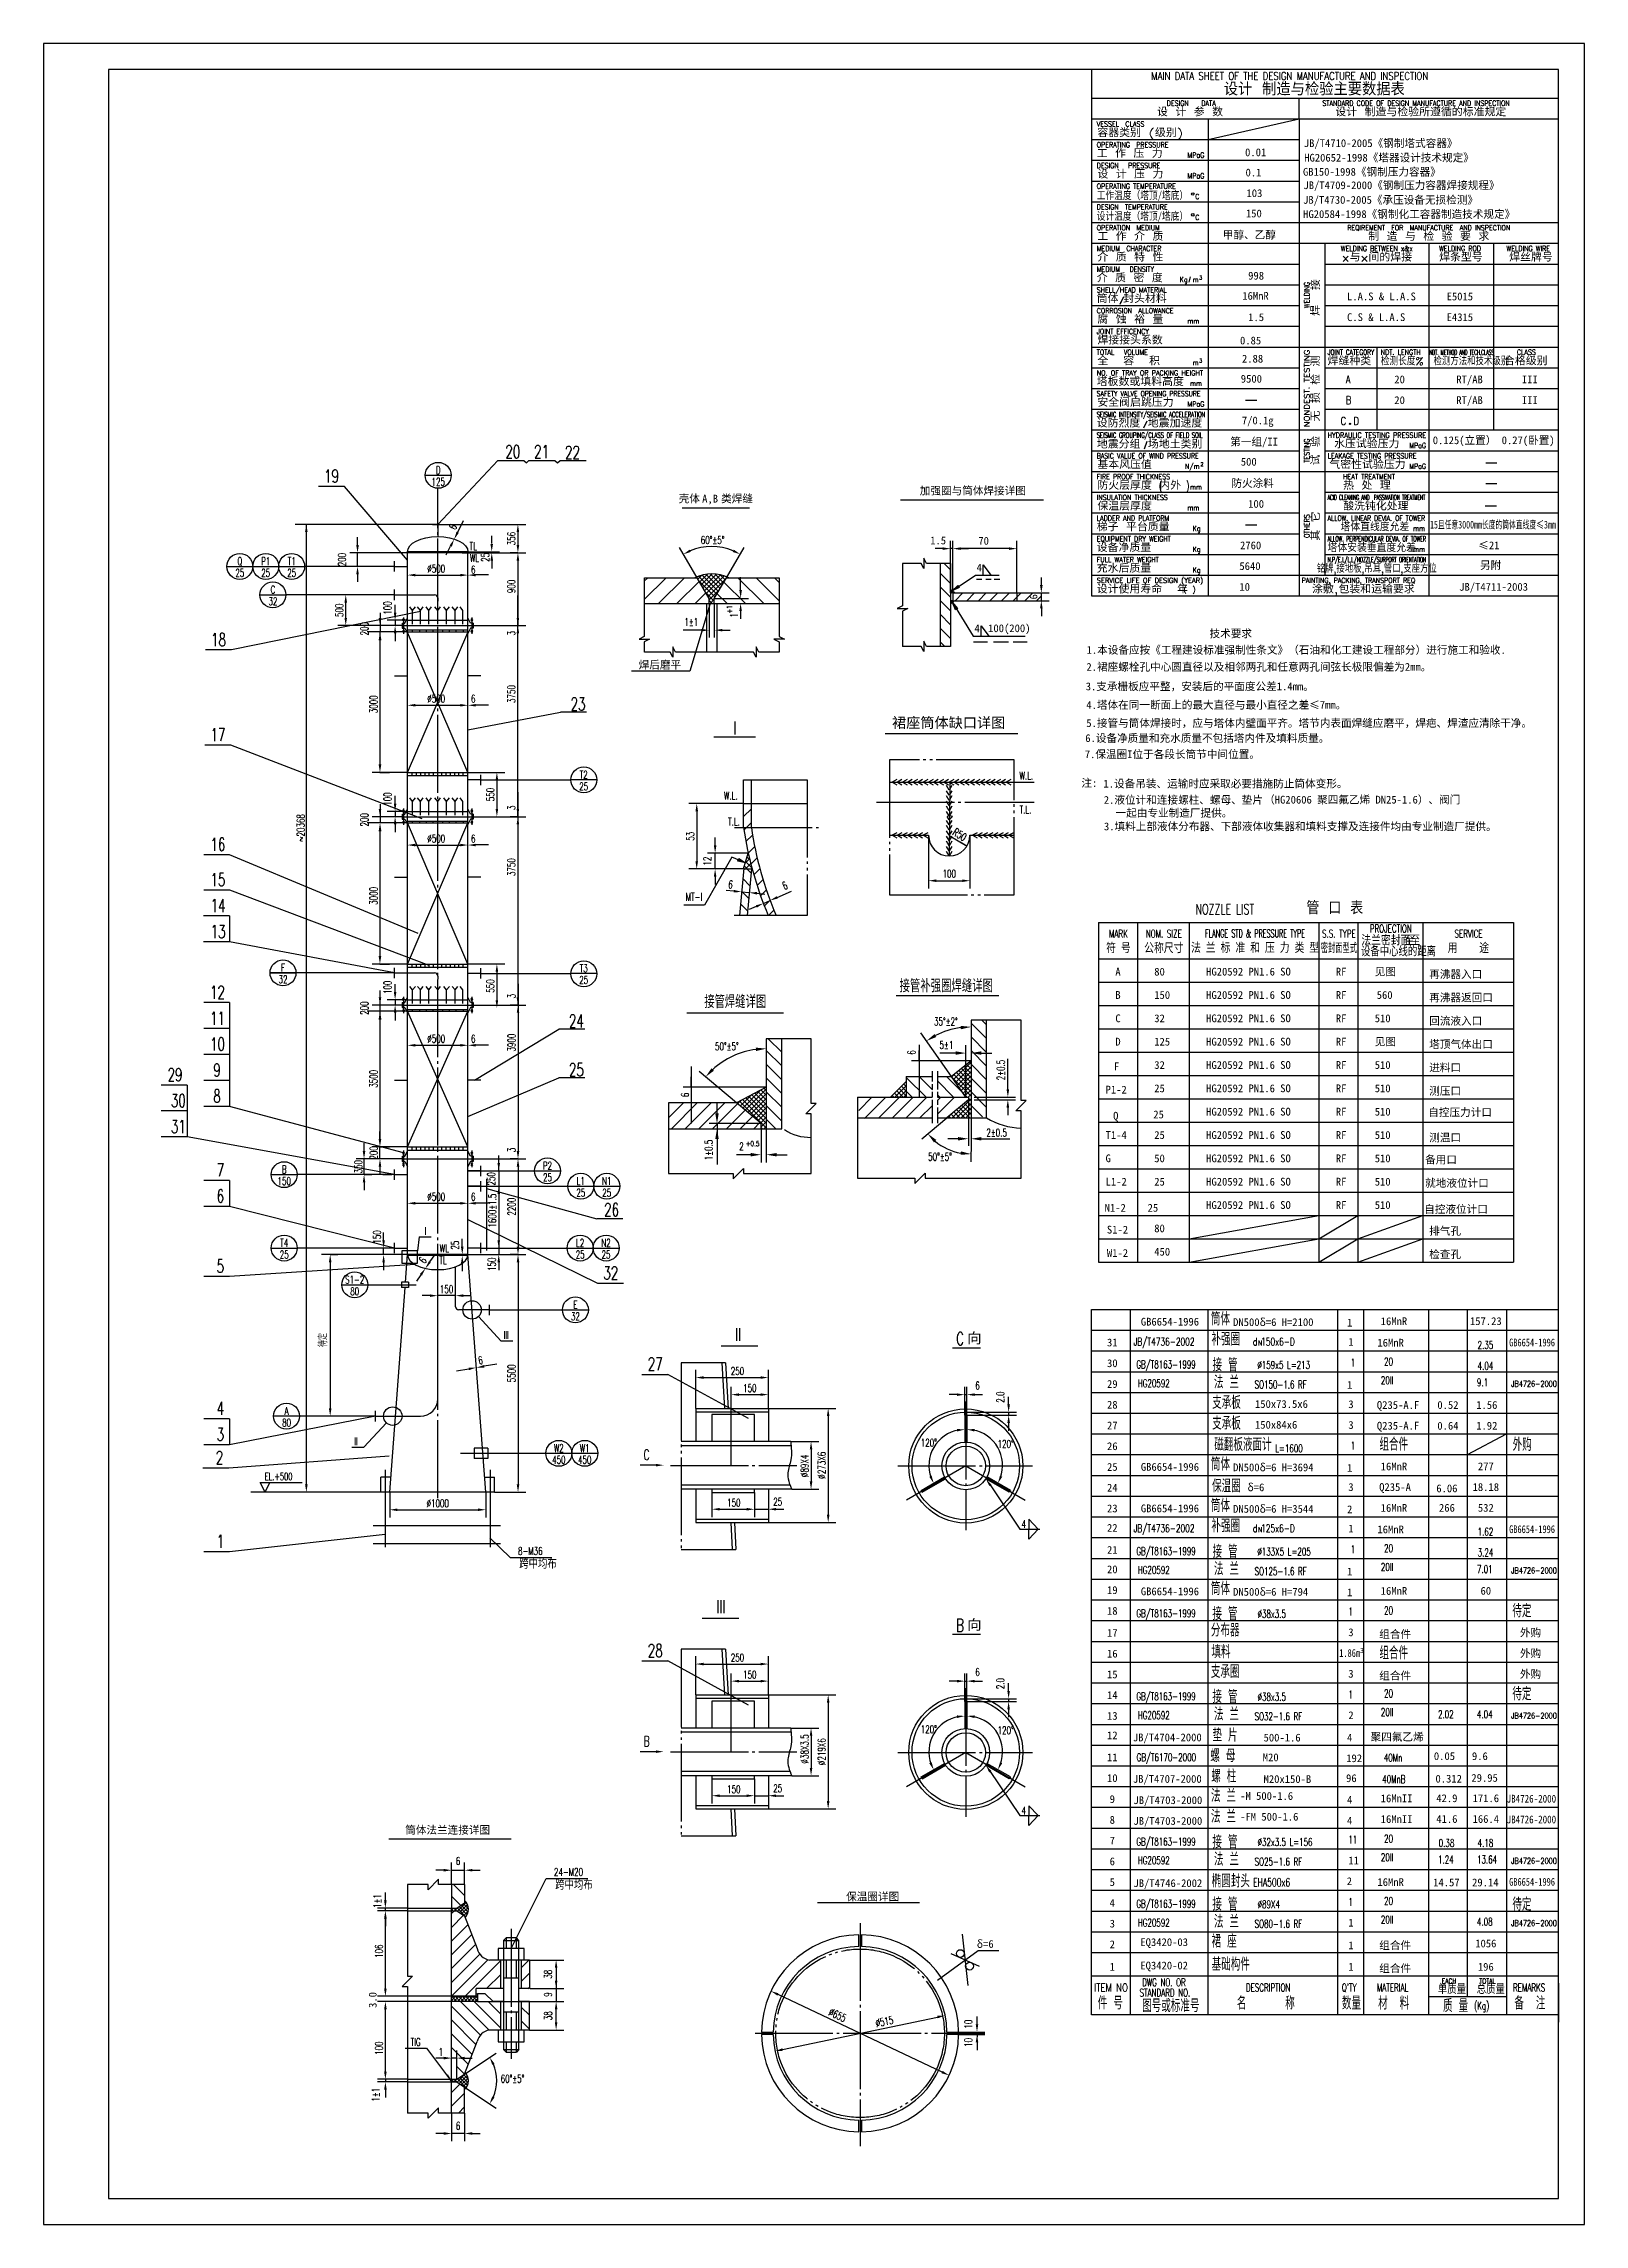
# Model space of a CAD drawing. Header units: millimetres. Extents: x -208 to 386, y 99 to 940.
import ezdxf
from ezdxf.enums import TextEntityAlignment as Align

# ---------------------------------------------------------------- set-up
doc = ezdxf.new("R2010")
doc.units = ezdxf.units.MM
doc.header["$MEASUREMENT"] = 0
for name, pattern in [('CENTER', [34, 30, -1.5, 1, -1.5]), ('DASHED', [5, 4, -1]), ('PHANTOM', [36.5, 30, -1.5, 1, -1.5, 1, -1.5])]:
    doc.linetypes.add(name, pattern=pattern)
doc.layers.get('0').update_dxf_attribs({"linetype": 'CONTINUOUS'})
for name, color, linetype in [('1', 7, 'CONTINUOUS'), ('2', 1, 'CENTER'), ('3', 6, 'CONTINUOUS'), ('4', 3, 'DASHED'), ('5', 2, 'PHANTOM'), ('6', 6, 'CONTINUOUS')]:
    doc.layers.add(name, color=color, linetype=linetype)
doc.styles.add('HZ2', font='complex', dxfattribs={"width": 0.67, "height": 2})
doc.styles.add('HZ22', font='COMPLEX', dxfattribs={"width": 0.8, "height": 2})
doc.styles.add('HZ23', font='complex', dxfattribs={"width": 0.8, "height": 3})
doc.styles.add('HZ3', font='complex.shx', dxfattribs={"width": 0.67, "height": 3, "bigfont": 'hztxt.shx'})
doc.styles.add('HZ4', font='complex', dxfattribs={"width": 0.67, "height": 4, "bigfont": 'hztxt'})
doc.styles.add('HZ5', font='complex', dxfattribs={"width": 0.67, "height": 5, "bigfont": 'hztxt'})
doc.styles.add('ST3', font='SimSun.ttf', dxfattribs={"height": 3})
doc.styles.add('ST4', font='SimSun.ttf', dxfattribs={"height": 4})
doc.styles.add('SZ2', font='complex', dxfattribs={"width": 0.67, "height": 2})
doc.styles.add('SZ3', font='complex', dxfattribs={"width": 0.67, "height": 3, "bigfont": 'hztxt'})
doc.styles.add('SZ5', font='complex', dxfattribs={"width": 0.67, "height": 5})

msp = doc.modelspace()

# ---------------------------------------------------------------- texts
at = {"layer": '3'}
for s, height, style, width, p in [('MAIN DATA SHEET OF THE DESIGN MANUFACTURE AND INSPECTION', 3, 'HZ23', 0.8, (218.86, 926.28)), ('设计 制造与检验主要数据表', 5, 'HZ5', 1.1, (246.86, 920.28)), ('DESIGN    DATA', 2, 'HZ22', 0.8, (224.86, 916.28)), ('STANDARD CODE OF DESIGN MANUFACTURE AND INSPECTION', 2, 'HZ22', 0.8, (284.86, 916.28)), ('VESSEL  CLASS', 2, 'HZ22', 0.8, (197.86, 908.28)), ('设 计 参 数', 3, 'HZ3', 1.4, (221.11, 912.28)), ('设计 制造与检验所遵循的标准规定', 3, 'HZ3', 1.4, (289.86, 912.28)), ('OPERATING  PRESSURE', 2, 'HZ22', 0.8, (197.86, 900.28)), ('容器类别 (级别)', 3, 'HZ3', 1.4, (198.11, 904.28)), ('DESIGN   PRESSURE', 2, 'HZ22', 0.8, (197.86, 892.28)), ('工 作 压 力', 3, 'HZ3', 1.4, (197.86, 896.28)), ('设 计 压 力', 3, 'HZ3', 1.4, (198.11, 888.28)), ('MPaG', 2, 'HZ22', 0.8, (232.86, 896.28)), ('工作温度（塔顶/塔底）', 3, 'ST3', 0.8, (197.86, 880.28)), ('OPERATING TEMPERATURE', 2, 'HZ22', 0.8, (197.86, 884.28)), ('MPaG', 2, 'HZ22', 0.8, (232.86, 888.28)), ('DESIGN  TEMPERATURE', 2, 'HZ22', 0.8, (197.86, 876.28)), ('设计温度（塔顶/塔底）', 3, 'ST3', 0.8, (197.86, 872.28)), ('C', 2, 'HZ22', 0.8, (235.86, 880.28)), ('OPERATION  MEDIUM', 2, 'HZ22', 0.8, (197.86, 868.28)), ('工 作 介 质', 3, 'HZ3', 1.4, (198.11, 864.28)), ('C', 2, 'HZ22', 0.8, (235.86, 872.28)), ('MEDIUM  CHARACTER', 2, 'HZ22', 0.8, (197.86, 860.28)), ('介 质 特 性', 3, 'HZ3', 1.4, (198.11, 856.28)), ('WELDING ROD', 2, 'HZ22', 0.8, (329.86, 860.28)), ('焊条型号', 3, 'HZ3', 1.4, (329.86, 856.28)), ('WELDING WIRE', 2, 'HZ22', 0.8, (355.86, 860.28)), ('焊丝牌号', 3, 'HZ3', 1.4, (356.86, 856.28)), ('介 质 密 度', 3, 'HZ3', 1.4, (197.86, 848.28)), ('MEDIUM   DENSITY', 2, 'HZ22', 0.8, (197.86, 852.28)), ('Kg', 2, 'HZ22', 0.8, (229.86, 848.28)), ('m', 2, 'HZ22', 0.8, (234.86, 848.28)), ('3', 1.5, 'HZ22', 0.8, (237.36, 849.28)), ('筒体.封头材料', 3, 'HZ3', 1.4, (197.86, 840.28)), ('SHELL/HEAD MATERIAL', 2, 'HZ22', 0.8, (197.86, 844.28)), ('CORROSION  ALLOWANCE', 2, 'HZ22', 0.8, (197.86, 836.28)), ('腐 蚀 裕 量', 3, 'HZ3', 1.4, (198.11, 832.28)), ('mm', 2, 'HZ22', 0.8, (232.86, 832.28)), ('JOINT EFFICENCY', 2, 'HZ22', 0.8, (197.86, 828.28)), ('焊接接头系数', 3, 'HZ3', 1.4, (198.11, 824.28)), ('TOTAL   VOLUME', 2, 'HZ22', 0.8, (197.86, 820.28)), ('全  容  积', 3, 'HZ3', 1.4, (198.11, 816.28)), ('m', 2, 'HZ22', 0.8, (234.86, 816.28)), ('3', 1.5, 'HZ22', 0.8, (237.36, 817.28)), ('焊缝种类', 3, 'HZ3', 1.4, (286.86, 816.28)), ('NDT. LENGTH', 2, 'HZ22', 0.8, (307.36, 820.28)), ('NDT. METHOD AND TECH.CLASS', 2, 'HZ22', 0.49, (326.08, 820.22)), ('检测方法和技术级别', 3, 'HZ3', 0.8, (327.69, 816.28)), ('合格级别', 3, 'HZ3', 1.4, (354.86, 816.28)), ('CLASS', 2, 'HZ22', 0.8, (359.86, 820.28)), ('塔板数或填料高度', 3, 'HZ3', 1.4, (197.86, 808.28)), ('mm', 2, 'HZ22', 0.8, (233.86, 808.28)), ('A', 3, 'HZ23', 0.8, (293.86, 809.28)), ('SAFETY VALVE OPENING PRESSURE', 2, 'HZ22', 0.7, (197.86, 804.28)), ('安全阀启跳压力', 3, 'HZ3', 1.4, (198.11, 800.28)), ('MPaG', 2, 'HZ22', 0.8, (232.86, 800.28)), ('B', 3, 'HZ23', 0.8, (293.86, 801.28)), ('SEISMIC INTENSITY/SEISMIC ACCELERATION', 2, 'HZ22', 0.6, (197.86, 796.28)), ('SEISMIC GROUPING/CLASS OF FIELD SOIL', 2, 'HZ22', 0.6, (197.86, 788.28)), ('设防烈度 地震加速度', 3, 'HZ3', 1.4, (197.86, 792.28)), ('C', 3, 'HZ23', 0.8, (291.86, 793.28)), ('D', 3, 'HZ23', 0.8, (296.86, 793.28)), ('20', 5, 'SZ5', 0.67, (-30.12, 780.37)), ('21', 5, 'SZ5', 0.67, (-19.04, 780.37)), ('22', 5, 'SZ5', 0.67, (-7.12, 780.09)), ('BASIC VALUE OF WIND PRESSURE', 2, 'HZ22', 0.75, (197.86, 780.28)), ('地震分组 场地土类别', 3, 'HZ3', 1.4, (197.91, 784.17)), ('LEAKAGE TESTING PRESSURE', 2, 'HZ22', 0.8, (286.86, 780.28)), ('水压试验压力', 3, 'HZ3', 1.4, (289.36, 784.28)), ('MPaG', 2, 'HZ22', 0.8, (318.36, 784.28)), ('19', 5, 'SZ5', 0.67, (-100.03, 771.01)), ('FIRE PROOF THICKNESS', 2, 'HZ22', 0.8, (197.86, 772.28)), ('基本风压值', 3, 'HZ3', 1.4, (198.11, 776.28)), ('N/m', 2, 'HZ22', 0.8, (231.86, 776.28)), ('2', 1.5, 'HZ22', 0.8, (237.86, 777.28)), ('气密性试验压力', 3, 'HZ3', 1.4, (287.54, 776.28)), ('HEAT TREATMENT', 2, 'HZ22', 0.8, (292.86, 772.28)), ('MPaG', 2, 'HZ22', 0.8, (318.36, 776.28)), ('INSULATION THICKNESS', 2, 'HZ22', 0.8, (197.86, 764.28)), ('防火层厚度 内外 ', 3, 'HZ3', 1.4, (198.11, 768.28)), ('(', 3, 'HZ3', 0.7, (221.86, 768.28)), (')', 3, 'HZ3', 0.7, (232.34, 768.28)), ('mm', 2, 'HZ22', 0.8, (233.86, 768.28)), ('ACID CLEANING AND', 2, 'HZ22', 0.5, (286.86, 764.28)), ('热 处 理', 3, 'HZ3', 1.4, (292.86, 768.28)), (' PASSIVATION TREATMENT', 2, 'HZ22', 0.5, (303.86, 764.28)), ('LADDER AND PLATFORM', 2, 'HZ22', 0.8, (197.86, 756.28)), ('保温层厚度', 3, 'HZ3', 1.4, (198.11, 760.28)), ('mm', 2, 'HZ22', 0.8, (232.86, 760.28)), ('ALLOW. LINEAR DEVIA. OF TOWER', 2, 'HZ22', 0.7, (286.86, 756.28)), ('酸洗钝化处理', 3, 'HZ3', 1.4, (292.86, 760.28)), ('60%%D%%p5%%d', 3, 'SZ3', 0.67, (45.2, 747.31)), ('梯子 平台质量', 3, 'HZ3', 1.4, (197.86, 752.28)), ('EQUIPMENT DRY WEIGHT', 2, 'HZ22', 0.8, (197.86, 748.28)), ('Kg', 2, 'HZ22', 0.8, (234.86, 752.28)), ('ALLOW. PERPENDICULAR DEVIA. OF TOWER', 2, 'HZ22', 0.55, (286.86, 748.28)), ('塔体直线度允差', 3, 'HZ3', 1.2, (291.86, 752.28)), ('mm', 2, 'HZ22', 0.8, (319.86, 752.28)), ('FULL WATER WEIGHT', 2, 'HZ22', 0.8, (197.86, 740.28)), ('设备净质量', 3, 'HZ3', 1.4, (197.86, 744.28)), ('Kg', 2, 'HZ22', 0.8, (234.86, 744.28)), ('塔体安装垂直度允差', 3, 'HZ3', 1.2, (286.86, 744.28)), ('mm', 2, 'HZ22', 0.8, (319.86, 744.28)), ('充水后质量', 3, 'HZ3', 1.4, (197.86, 736.28)), ('Kg', 2, 'HZ22', 0.8, (234.86, 736.28)), ('PAINTING, PACKING, TRANSPORT REQ', 2, 'HZ22', 0.8, (276.86, 732.28)), ('设计使用寿命  年', 3, 'HZ3', 1.4, (197.86, 728.28)), ('(  )', 2, 'HZ22', 0.8, (231.36, 728.78)), ('涂敷,包装和运输要求', 3, 'HZ3', 1.4, (280.86, 728.28)), ('1%%p1', 3, 'HZ3', 0.67, (38.88, 715.77)), ('18', 5, 'SZ5', 0.67, (-143.59, 707.94)), ('23', 5, 'SZ5', 0.67, (-4.99, 683.09)), ('17', 5, 'SZ5', 0.67, (-143.81, 671.24)), ('16', 5, 'SZ5', 0.67, (-143.84, 628.96)), ('15', 5, 'SZ5', 0.67, (-143.8, 615.37)), ('14', 5, 'SZ5', 0.67, (-143.75, 605.35)), ('NOZZLE LIST', 4, 'HZ4', 0.67, (235.93, 604.46)), ('13', 5, 'SZ5', 0.67, (-143.75, 595.35)), ('12', 5, 'SZ5', 0.67, (-143.99, 571.94)), ('11', 5, 'SZ5', 0.67, (-143.99, 561.94)), ('24', 5, 'SZ5', 0.67, (-5.61, 560.83)), ('35%%d%%P2%%d', 3, 'HZ3', 0.67, (135.14, 561.67)), ('10', 5, 'SZ5', 0.67, (-143.99, 551.94)), ('50%%d%%p5%%d', 3, 'HZ3', 0.67, (50.68, 552.07)), ('5%%P1', 3, 'HZ3', 0.67, (137.24, 552.63)), ('9', 5, 'SZ5', 0.67, (-142.73, 541.94)), ('25', 5, 'SZ5', 0.67, (-5.61, 542.09)), ('29', 5, 'SZ5', 0.67, (-160.35, 540.16)), ('30', 5, 'SZ5', 0.67, (-159.09, 530.16)), ('8', 5, 'SZ5', 0.67, (-142.73, 531.94)), ('31', 5, 'SZ5', 0.67, (-159.09, 520.16)), ('2%%P0.5', 3, 'HZ3', 0.67, (155.31, 518.78)), ('2', 3, 'HZ3', 0.67, (60.05, 513.49)), ('+0.5', 2, 'SZ2', 0.67, (62.51, 515.07)), ('7', 5, 'SZ5', 0.67, (-141.43, 503.36)), ('50%%d%%P5%%d', 3, 'HZ3', 0.67, (132.88, 509.49)), ('6', 5, 'SZ5', 0.67, (-141.43, 493.36)), ('26', 5, 'SZ5', 0.67, (7.95, 488.05)), ('I', 3, 'SZ3', 0.67, (-61.22, 480.87)), ('5', 5, 'SZ5', 0.67, (-141.43, 466.32)), ('32', 5, 'SZ5', 0.67, (7.65, 463.69)), ('筒体', 5, 'HZ5', 0.67, (241.86, 445.98)), ('III', 3, 'SZ3', 0.67, (-30.84, 440.73)), ('II', 5, 'SZ5', 0.67, (58.46, 439.96)), ('N', 2, 'SZ2', 0.67, (260.08, 438.2)), ('2.35', 3, 'SZ3', 0.67, (344.71, 436.88)), ('GB6654-1996', 3, 'ST3', 0.75, (356.85, 437.88)), ('27', 5, 'SZ5', 0.67, (24.77, 428.57)), ('GB/T8163-1999', 3, 'SZ3', 0.67, (213.13, 429.4)), ('接 管', 5, 'HZ5', 0.67, (242.51, 428.3)), ('%%C159x5 L=213', 3, 'SZ3', 0.67, (259.77, 429.23)), ('1', 3, 'SZ3', 0.67, (295.81, 430.1)), ('20', 3, 'SZ3', 0.67, (308.64, 430.52)), ('4.04', 3, 'SZ3', 0.67, (344.71, 428.88)), ('HG20592', 3, 'SZ3', 0.67, (213.69, 422.14)), ('法 兰', 5, 'HZ5', 0.67, (243.04, 421.6)), ('SO150-1.6 RF ', 3, 'SZ3', 0.67, (258.73, 421.68)), ('20II', 3, 'SZ3', 0.67, (307.4, 423.32)), ('9.1', 3, 'SZ3', 0.67, (344.45, 422.48)), ('JB4726-2000', 2.25, 'SZ3', 0.67, (357.64, 422.33)), ('4', 5, 'SZ5', 0.67, (-141.43, 411.46)), ('支承板', 5, 'HZ5', 0.67, (242.36, 413.76)), ('3', 5, 'SZ5', 0.67, (-141.43, 401.46)), ('支承板', 5, 'HZ5', 0.67, (242.36, 405.76)), ('2', 5, 'SZ5', 0.67, (-141.77, 392.44)), ('II', 3, 'SZ3', 0.67, (-88.41, 399.75)), ('筒体', 5, 'HZ5', 0.67, (241.86, 389.98)), ('磁翻板液面计', 5, 'HZ5', 0.7, (243.21, 397.56)), ('L=1600', 3, 'SZ3', 0.67, (266.69, 397.02)), ('1', 3, 'SZ3', 0.67, (295.81, 398.1)), ('外购', 5, 'HZ5', 0.7, (358.21, 397.56)), ('EL.+500', 2.813, 'HZ3', 0.67, (-122.87, 386.32)), ('保温圈  ', 5, 'HZ5', 0.67, (242.32, 381.55)), ('150', 3, 'SZ3', 0.67, (55.35, 376.07)), ('25', 3, 'SZ3', 0.67, (73.14, 376.47)), ('筒体', 5, 'HZ5', 0.67, (241.86, 373.98)), ('1', 5, 'SZ5', 0.67, (-141.43, 360.16)), ('接 管', 5, 'HZ5', 0.67, (242.51, 356.3)), ('N', 2, 'SZ2', 0.67, (260.08, 366.2)), ('1.62', 3, 'SZ3', 0.67, (344.71, 364.88)), ('GB6654-1996', 3, 'ST3', 0.75, (356.85, 365.88)), ('8-M36', 3, 'HZ3', 0.67, (-25.26, 357.47)), ('跨中均布', 4, 'HZ4', 0.67, (-24.8, 352.14)), ('GB/T8163-1999', 3, 'SZ3', 0.67, (213.13, 357.4)), ('法 兰', 5, 'HZ5', 0.67, (243.04, 349.6)), ('%%C133X5 L=205', 3, 'SZ3', 0.67, (259.77, 357.23)), ('1', 3, 'SZ3', 0.67, (295.81, 358.1)), ('20II', 3, 'SZ3', 0.67, (307.4, 351.32)), ('20', 3, 'SZ3', 0.67, (308.64, 358.52)), ('7.01', 3, 'SZ3', 0.67, (344.45, 350.48)), ('3.24', 3, 'SZ3', 0.67, (344.71, 356.88)), ('HG20592', 3, 'SZ3', 0.67, (213.69, 350.14)), ('筒体', 5, 'HZ5', 0.67, (241.86, 341.98)), ('SO125-1.6 RF ', 3, 'SZ3', 0.67, (258.73, 349.68)), ('JB4726-2000', 2.25, 'SZ3', 0.67, (357.64, 350.33)), ('III', 5, 'SZ5', 0.67, (51.19, 334.95)), ('GB/T8163-1999', 3, 'SZ3', 0.67, (213.13, 333.4)), ('接 管', 5, 'HZ5', 0.67, (242.44, 332.3)), ('20', 3, 'SZ3', 0.67, (308.64, 334.52)), ('分布器', 5, 'HZ5', 0.67, (241.86, 325.98)), ('%%C38x3.5 ', 3, 'SZ3', 0.67, (259.86, 333.22)), ('28', 5, 'SZ5', 0.67, (24.77, 318.08)), ('填料', 5, 'HZ5', 0.67, (242.08, 317.62)), ('支承圈', 5, 'HZ5', 0.67, (241.86, 309.98)), ('GB/T8163-1999', 3, 'SZ3', 0.67, (213.13, 301.4)), ('接 管', 5, 'HZ5', 0.67, (242.44, 300.3)), ('%%C38x3.5 ', 3, 'SZ3', 0.67, (259.86, 301.22)), ('20', 3, 'SZ3', 0.67, (308.64, 302.52)), ('HG20592', 3, 'SZ3', 0.67, (213.69, 294.14)), ('法 兰', 5, 'HZ5', 0.67, (243.04, 293.6)), ('SO32-1.6 RF ', 3, 'SZ3', 0.67, (258.73, 293.68)), ('20II', 3, 'SZ3', 0.67, (307.4, 295.32)), ('2.02', 3, 'SZ3', 0.67, (329.44, 294.48)), ('4.04', 3, 'SZ3', 0.67, (344.45, 294.48)), ('JB4726-2000', 2.25, 'SZ3', 0.67, (357.64, 294.33)), ('垫 片', 5, 'HZ5', 0.67, (242.51, 285.49)), ('GB/T6170-2000', 3, 'SZ3', 0.67, (213.24, 277.9)), ('螺 母', 5, 'HZ5', 0.67, (241.66, 277.56)), ('40Mn', 3, 'SZ3', 0.67, (308.54, 277.79)), ('螺 柱', 5, 'HZ5', 0.67, (241.99, 269.67)), ('40MnB', 3, 'SZ3', 0.67, (307.92, 269.48)), ('150', 3, 'SZ3', 0.67, (55.35, 265.59)), ('25', 3, 'SZ3', 0.67, (73.14, 265.98)), ('法 兰', 5, 'HZ5', 0.67, (241.89, 262.12)), ('法 兰', 5, 'HZ5', 0.67, (241.89, 254.12)), ('GB/T8163-1999', 3, 'SZ3', 0.67, (213.13, 245.4)), ('接 管', 5, 'HZ5', 0.67, (242.44, 244.3)), ('%%C32x3.5 L=156', 3, 'SZ3', 0.67, (259.86, 245.22)), ('20', 3, 'SZ3', 0.67, (308.64, 246.52)), ('0.38', 3, 'SZ3', 0.67, (329.7, 244.88)), ('4.18', 3, 'SZ3', 0.67, (344.71, 244.88)), ('24-M20', 3, 'HZ3', 0.67, (-11.39, 233.65)), ('HG20592', 3, 'SZ3', 0.67, (213.69, 238.14)), ('法 兰', 5, 'HZ5', 0.67, (243.04, 237.6)), ('SO25-1.6 RF ', 3, 'SZ3', 0.67, (258.73, 237.68)), ('20II', 3, 'SZ3', 0.67, (307.4, 239.32)), ('1.24', 3, 'SZ3', 0.67, (329.44, 238.48)), ('13.64', 3, 'SZ3', 0.67, (344.45, 238.48)), ('JB4726-2000', 2.25, 'SZ3', 0.67, (357.64, 238.33)), ('跨中均布', 4, 'HZ4', 0.67, (-10.93, 228.32)), ('椭圆封头 ', 5, 'HZ5', 0.67, (242.19, 229.23)), (' EHA500x6', 3.188, 'HZ5', 0.67, (256.71, 229.58)), ('GB6654-1996', 3, 'ST3', 0.75, (356.85, 229.88)), ('GB/T8163-1999', 3, 'SZ3', 0.67, (213.13, 221.4)), ('接 管', 5, 'HZ5', 0.67, (242.44, 220.3)), ('法 兰', 5, 'HZ5', 0.67, (243.04, 213.6)), ('%%C89X4', 3, 'SZ3', 0.67, (259.86, 221.22)), ('20', 3, 'SZ3', 0.67, (308.64, 222.52)), ('HG20592', 3, 'SZ3', 0.67, (213.69, 214.14)), ('裙 座', 5, 'HZ5', 0.67, (242.15, 206)), ('SO80-1.6 RF ', 3, 'SZ3', 0.67, (258.73, 213.68)), ('20II', 3, 'SZ3', 0.67, (307.4, 215.32)), ('4.08', 3, 'SZ3', 0.67, (344.45, 214.48)), ('JB4726-2000', 2.25, 'SZ3', 0.67, (357.64, 214.33)), ('基础构件', 5, 'HZ5', 0.67, (242.15, 197.12)), ('DWG NO. OR', 3, 'SZ3', 0.67, (215.36, 191.12)), ('EACH', 2, 'SZ2', 0.67, (330.86, 192.12)), ('TOTAL', 2, 'SZ2', 0.67, (345.36, 192.12)), ('STANDARD NO.', 3, 'SZ3', 0.67, (214.36, 187.12)), ('图号或标准号', 5, 'HZ5', 0.67, (215.36, 181.12)), ('名      称', 5, 'HZ5', 0.67, (251.86, 182.12)), ('DESCRIPTION', 3, 'SZ3', 0.67, (255.36, 189.12)), ('数量', 5, 'HZ5', 0.67, (292.36, 182.12)), ("Q'TY", 3, 'SZ3', 0.67, (292.36, 189.12)), ('MATERIAL', 3, 'SZ3', 0.67, (305.86, 189.12)), ('材  料', 5, 'HZ5', 0.67, (306.36, 182.12)), ('单质量', 4, 'HZ5', 0.67, (329.36, 188.12)), ('质 量', 5, 'HZ5', 0.67, (331.36, 181.12)), ('(Kg)', 3, 'SZ3', 0.67, (343.36, 182.12)), ('总质量', 4, 'HZ5', 0.67, (344.36, 188.12)), ('REMARKS', 3, 'SZ3', 0.67, (358.36, 189.12)), ('备  注', 5, 'HZ5', 0.67, (358.86, 182.12)), ('60%%D%%p5%%d', 3, 'SZ3', 0.67, (-31.95, 153.93))]:
    msp.add_text(s, height=height, dxfattribs=dict(at, style=style, width=width)).set_placement(p)
for s, height, style, p in [('JB/T4710-2005《钢制塔式容器》', 3, 'ST3', (277.69, 900.39)), ('0.01', 3, 'ST3', (255.05, 896.86)), ('0.1', 3, 'ST3', (255.23, 889.07)), ('GB150-1998《钢制压力容器》', 3, 'ST3', (277.37, 889.34)), ('HG20652-1998《塔器设计技术规定》', 3, 'ST3', (277.85, 894.79)), ('103', 3, 'ST3', (255.59, 881.11)), ('JB/T4709-2000《钢制压力容器焊接规程》', 3, 'ST3', (277.55, 884.16)), ('150', 3, 'ST3', (255.37, 873.28)), ('JB/T4730-2005《承压设备无损检测》', 3, 'ST3', (277.41, 878.51)), ('HG20584-1998《钢制化工容器制造技术规定》', 3, 'ST3', (277.43, 873.03)), ('甲醇、乙醇', 3, 'ST3', (246.47, 865.06)), ('16MnR', 3, 'ST3', (253.96, 841.5)), ('L.A.S & L.A.S', 3, 'ST3', (294.36, 841.28)), ('E5015', 3, 'ST3', (332.75, 841.28)), ('1.5', 3, 'ST3', (256.24, 833.28)), ('C.S & L.A.S', 3, 'ST3', (294.36, 833.28)), ('E4315', 3, 'ST3', (332.75, 833.28)), ('0.85 ', 3, 'ST3', (253.09, 824.28)), ('2.88', 3, 'ST3', (253.86, 817.28)), ('9500', 3, 'ST3', (253.4, 809.54)), ('20', 3, 'ST3', (312.58, 809.28)), ('RT/AB', 3, 'ST3', (336.5, 809.28)), ('III ', 3, 'ST3', (361.75, 809.28)), ('20', 3, 'ST3', (312.58, 801.28)), ('RT/AB', 3, 'ST3', (336.5, 801.28)), ('III', 3, 'ST3', (361.75, 801.28)), ('7/0.1g', 3, 'ST3', (253.81, 793.44)), ('第一组/II', 3, 'ST3', (249.32, 785.28)), ('0.125(立置） 0.27(卧置)', 3, 'ST3', (327.41, 785.82)), ('500', 3, 'ST3', (253.4, 777.54)), ('A,B', 3, 'ST3', (45.73, 763.29)), ('防火涂料 ', 3, 'ST3', (249.78, 769.28)), ('100', 3, 'ST3', (256.24, 761.28)), ('5640', 3, 'ST3', (252.86, 737.28)), ('2760', 3, 'ST3', (253.11, 745.28)), ('另附', 3, 'ST3', (345.61, 737.62)), ('10', 3, 'ST3', (252.86, 729.28)), ('1.本设备应按《工程建设标准强制性条文》（石油和化工建设工程部分）进行施工和验收.', 3, 'ST3', (193.94, 704.97)), ('技术要求', 3, 'ST3', (241.34, 711.28)), ('2.裙座螺栓孔中心圆直径以及相邻两孔和任意两孔间弦长极限偏差为2mm。', 3, 'ST3', (193.89, 698.42)), ('3.支承栅板应平整，安装后的平面度公差1.4mm。', 3, 'ST3', (193.61, 690.9)), ('4.塔体在同一断面上的最大直径与最小直径之差≤7mm。', 3, 'ST3', (193.84, 683.75)), ('裙座筒体缺口详图', 4, 'ST3', (118.95, 676.41)), ('6.设备净质量和充水质量不包括塔内件及填料质量。', 3, 'ST3', (193.44, 670.95)), ('5.接管与筒体焊接时，应与塔体内壁面平齐。塔节内表面焊缝应磨平，焊疤、焊渣应清除干净。 ', 3, 'ST3', (193.84, 676.75)), ('7.保温圈I位于各段长筒节中间位置。', 3, 'ST3', (193.26, 664.73)), ('注:', 3, 'ST3', (191.94, 653.65)), ('1.设备吊装、运输时应采取必要措施防止筒体变形。', 3, 'ST3', (200.44, 653.38)), ('（HG20606 聚四氟乙烯 DN25-1.6）、阀门', 3, 'ST3', (262.4, 647.21)), ('管 口 表', 5, 'HZ5', (278.72, 604.52)), ('A', 3, 'ST3', (205.03, 580.89)), ('80', 3, 'ST3', (220.03, 580.89)), ('HG20592 PN1.6 SO', 3, 'ST3', (240.03, 580.89)), ('RF', 3, 'ST3', (290.03, 580.89)), ('见图', 3, 'ST3', (305.03, 580.89)), ('再沸器入口', 3, 'ST3', (326.03, 579.89)), ('B ', 3, 'ST3', (205.03, 571.89)), ('150', 3, 'ST3', (220.03, 571.89)), ('HG20592 PN1.6 SO', 3, 'ST3', (240.03, 571.89)), ('RF', 3, 'ST3', (290.03, 571.89)), ('560', 3, 'ST3', (305.8, 571.89)), ('再沸器返回口', 3, 'ST3', (326.03, 570.89)), ('C', 3, 'ST3', (205.03, 562.89)), ('32', 3, 'ST3', (220.03, 562.89)), ('HG20592 PN1.6 SO', 3, 'ST3', (240.03, 562.89)), ('RF', 3, 'ST3', (290.03, 562.89)), ('510', 3, 'ST3', (305.03, 562.89)), ('回流液入口', 3, 'ST3', (326.03, 561.89)), ('D', 3, 'ST3', (205.03, 553.89)), ('125', 3, 'ST3', (220.03, 553.89)), ('HG20592 PN1.6 SO', 3, 'ST3', (240.03, 553.89)), ('RF', 3, 'ST3', (290.03, 553.89)), ('见图', 3, 'ST3', (305.03, 553.89)), ('塔顶气体出口', 3, 'ST3', (326.03, 552.89)), ('F', 3, 'ST3', (204.53, 544.39)), ('32', 3, 'ST3', (220.03, 544.89)), ('HG20592 PN1.6 SO', 3, 'ST3', (240.03, 544.89)), ('RF', 3, 'ST3', (290.03, 544.89)), ('510', 3, 'ST3', (305.03, 544.89)), ('进料口', 3, 'ST3', (326.03, 543.89)), ('P1-2', 3, 'ST3', (201.26, 535.39)), ('25', 3, 'ST3', (220.03, 535.89)), ('HG20592 PN1.6 SO', 3, 'ST3', (240.03, 535.89)), ('RF', 3, 'ST3', (290.03, 535.89)), ('510', 3, 'ST3', (305.03, 535.89)), ('测压口', 3, 'ST3', (326.03, 534.89)), ('HG20592 PN1.6 SO', 3, 'ST3', (240.03, 526.89)), ('RF', 3, 'ST3', (290.03, 526.89)), ('510', 3, 'ST3', (305.03, 526.89)), ('自控压力计口', 3, 'ST3', (325.67, 526.65)), ('Q', 3, 'ST3', (204.17, 525.32)), ('25', 3, 'ST3', (219.67, 525.82)), ('T1-4', 3, 'ST3', (201.26, 517.89)), ('25', 3, 'ST3', (220.03, 517.89)), ('HG20592 PN1.6 SO', 3, 'ST3', (240.03, 517.89)), ('RF', 3, 'ST3', (290.03, 517.89)), ('510', 3, 'ST3', (305.03, 517.89)), ('测温口', 3, 'ST3', (326.03, 516.89)), ('G', 3, 'ST3', (201.26, 508.89)), ('50', 3, 'ST3', (220.03, 508.89)), ('HG20592 PN1.6 SO', 3, 'ST3', (240.03, 508.89)), ('RF', 3, 'ST3', (290.03, 508.89)), ('510', 3, 'ST3', (305.03, 508.89)), ('备用口', 3, 'ST3', (324.46, 508.38)), ('L1-2', 3, 'ST3', (201.26, 499.89)), ('25', 3, 'ST3', (220.03, 499.89)), ('HG20592 PN1.6 SO', 3, 'ST3', (240.03, 499.89)), ('RF', 3, 'ST3', (290.03, 499.89)), ('510', 3, 'ST3', (305.03, 499.89)), ('就地液位计口', 3, 'ST3', (324.46, 499.38)), ('N1-2', 3, 'ST3', (200.9, 489.82)), ('25', 3, 'ST3', (217.47, 489.82)), ('HG20592 PN1.6 SO', 3, 'ST3', (240.03, 490.89)), ('RF', 3, 'ST3', (290.03, 490.89)), ('510', 3, 'ST3', (305.03, 490.89)), ('自控液位计口', 3, 'ST3', (324.09, 489.31)), ('S1-2', 3, 'ST3', (201.78, 481.39)), ('80', 3, 'ST3', (220.03, 481.89)), ('排气孔', 3, 'ST3', (326.03, 480.89)), ('W1-2', 3, 'ST3', (201.78, 472.39)), ('450', 3, 'ST3', (220.03, 472.89)), ('检查孔', 3, 'ST3', (326.03, 471.89)), ('1', 3, 'ST3', (294.37, 445.53)), ('1', 3, 'ST3', (294.86, 438.12)), ('1', 3, 'ST3', (294.37, 421.53)), ('150x73.5x6', 3, 'ST3', (258.86, 414.15)), ('3', 3, 'ST3', (294.86, 414.07)), ('Q235-A.F', 3, 'ST3', (305.86, 413.78)), ('0.52', 3, 'ST3', (329.17, 413.77)), ('1.56', 3, 'ST3', (344.16, 413.77)), ('150x84x6', 3, 'ST3', (258.86, 406.15)), ('3', 3, 'ST3', (294.86, 406.07)), ('Q235-A.F', 3, 'ST3', (305.86, 405.78)), ('0.64', 3, 'ST3', (329.17, 405.77)), ('1.92', 3, 'ST3', (344.16, 405.77)), ('1', 3, 'ST3', (294.37, 389.53)), ('2', 3, 'ST3', (294.37, 373.53)), ('1', 3, 'ST3', (294.86, 366.12)), ('1', 3, 'ST3', (294.37, 349.53)), ('1', 3, 'ST3', (294.37, 341.53)), ('组合件', 3, 'ST3', (306.77, 325.39)), ('3', 2, 'ST3', (299.36, 319.62)), ('组合件', 3, 'ST3', (306.77, 309.39)), ('2', 3, 'ST3', (294.86, 294.12)), ('JB/T4704-2000', 3, 'ST3', (211.8, 285.58)), ('4', 3, 'ST3', (294.37, 285.53)), ('聚四氟乙烯', 3, 'ST3', (303.43, 285.79)), ('192', 3, 'ST3', (294.04, 277.54)), ('JB/T4707-2000', 3, 'ST3', (211.8, 269.58)), ('96', 3, 'ST3', (293.98, 269.85)), ('4', 3, 'ST3', (294.37, 261.53)), ('4', 3, 'ST3', (294.37, 253.53)), ('11', 3, 'ST3', (294.86, 238.12)), ('2', 3, 'ST3', (294.24, 230.12)), ('1', 3, 'ST3', (294.86, 214.12)), ('δ=6', 3, 'ST3', (151.61, 205.92)), ('1', 3, 'ST3', (294.86, 205.4)), ('组合件', 3, 'ST3', (306.77, 205.39)), ('1', 3, 'ST3', (294.86, 197.12)), ('组合件', 3, 'ST3', (306.77, 196.51))]:
    msp.add_text(s, height=height, dxfattribs=dict(at, style=style)).set_placement(p)
for s, height, style, width, p in [('REQIREMENT  FOR  MANUFACTURE  AND INSPECTION', 2, 'HZ22', 0.8, (325.86, 868.28)), ('制 造 与 检 验 要 求', 3, 'HZ3', 1.4, (325.86, 864.28)), ('x与x间的焊接', 3, 'HZ3', 1.4, (305.86, 856.28)), ('WELDING BETWEEN x&x', 2, 'HZ22', 0.8, (305.86, 860.28)), ('D', 3, 'SZ3', 0.67, (-56.01, 774.29)), ('125', 3, 'SZ3', 0.67, (-56.01, 769.79)), ('Q', 3, 'SZ3', 0.67, (-132.51, 739.17)), ('P1', 3, 'SZ3', 0.67, (-122.51, 739.17)), ('T1', 3, 'SZ3', 0.67, (-112.51, 739.17)), ('TL', 3, 'SZ3', 0.67, (-42.52, 744.98)), ('WL', 3, 'SZ3', 0.67, (-42, 740.4)), ('25', 3, 'SZ3', 0.67, (-132.51, 734.67)), ('25', 3, 'SZ3', 0.67, (-122.51, 734.67)), ('25', 3, 'SZ3', 0.67, (-112.51, 734.67)), ('铭牌,接地板,吊耳,管口,支座方位', 3, 'HZ3', 0.8, (305.86, 736.28)), ('32', 3, 'SZ3', 0.67, (-119.75, 723.7)), ('C', 3, 'SZ3', 0.67, (-119.75, 728.2)), ('MARK', 3, 'HZ3', 0.67, (206.22, 595.52)), ('NOM. SIZE', 3, 'HZ3', 0.67, (223.72, 595.52)), ('FLANGE STD & PRESSURE TYPE', 3, 'HZ3', 0.6, (258.91, 595.61)), ('PROJECTION', 3, 'HZ3', 0.67, (311.22, 597.52)), ('SERVICE', 3, 'HZ3', 0.67, (341.22, 595.52)), ('符 号', 4, 'HZ4', 0.7, (206.22, 589.52)), ('公称尺寸', 4, 'HZ4', 0.7, (223.72, 589.52)), ('法 兰 标 准 和 压 力 类 型', 4, 'HZ4', 0.7, (258.91, 589.61)), ('法兰密封面至', 4, 'HZ4', 0.7, (311.22, 592.52)), ('用    途', 4, 'HZ4', 0.7, (341.12, 589.52)), ('32', 3, 'SZ3', 0.67, (-115.86, 577.91)), ('F', 3, 'SZ3', 0.67, (-115.86, 582.41)), ('B', 3, 'SZ3', 0.67, (-115.39, 504.6)), ('P2', 3, 'SZ3', 0.67, (-13.9, 506.05)), ('150', 3, 'SZ3', 0.67, (-115.39, 500.1)), ('25', 3, 'SZ3', 0.67, (-13.9, 501.55)), ('L1', 3, 'SZ3', 0.67, (-1.04, 500.15)), ('25', 3, 'SZ3', 0.67, (-1.04, 495.65)), ('N1', 3, 'SZ3', 0.67, (8.96, 500.15)), ('25', 3, 'SZ3', 0.67, (8.96, 495.65)), ('T4', 3, 'SZ3', 0.67, (-115.39, 476.3)), ('25', 3, 'SZ3', 0.67, (-115.39, 471.8)), ('TL', 3, 'SZ3', 0.67, (-54.18, 469.61)), ('WL', 3, 'SZ3', 0.67, (-53.66, 474.19)), ('L2', 3, 'SZ3', 0.67, (-1.3, 476.3)), ('25', 3, 'SZ3', 0.67, (-1.3, 471.8)), ('N2', 3, 'SZ3', 0.67, (8.7, 476.3)), ('25', 3, 'SZ3', 0.67, (8.7, 471.8)), ('S1-2', 3, 'SZ3', 0.67, (-88.21, 462.13)), ('80', 3, 'SZ3', 0.67, (-88.21, 457.63)), ('E', 3, 'SZ3', 0.67, (-3.14, 452.45)), ('32', 3, 'SZ3', 0.67, (-3.14, 447.95)), ('A', 3, 'SZ3', 0.67, (-114.48, 411.47)), ('80', 3, 'SZ3', 0.67, (-114.48, 406.97)), ('450', 3, 'SZ3', 0.67, (-9.53, 392.64)), ('W2', 3, 'SZ3', 0.67, (-9.53, 397.14)), ('450', 3, 'SZ3', 0.67, (0.47, 392.64)), ('W1', 3, 'SZ3', 0.67, (0.47, 397.14)), ('TIG', 3, 'SZ3', 0.67, (-64.73, 168.1))]:
    msp.add_text(s, height=height, dxfattribs=dict(at, style=style, width=width)).set_placement(p, align=Align.CENTER)
for s, height, rotation, style, width, p in [('WELDING', 2, 90, 'HZ22', 0.8, (279.86, 838.28)), ('焊  接', 3, 90, 'HZ3', 1.4, (283.86, 835.28)), ('6', 3, 63.30464, 'SZ3', 0.67, (-49.4, 752.5)), ('+1', 2, 90, 'HZ2', 0.67, (57.28, 720.47)), ('1', 3, 90, 'HZ3', 0.67, (59.52, 718.92)), ('6', 3, 90, 'SZ3', 0.67, (127.95, 550.33)), ('1%%p0.5', 3, 90, 'HZ3', 0.67, (49.73, 509.63)), ('89X4', 3, 90, 'SZ3', 0.67, (86.72, 389.24)), ('273X6', 3, 90, 'SZ3', 0.67, (93.32, 388.62)), ('∅', 3, 90, 'SZ3', 0.67, (86.72, 387.43)), ('∅', 3, 90, 'SZ3', 0.67, (93.32, 386.8)), ('38X3.5', 3, 90, 'SZ3', 0.67, (86.72, 278.76)), ('219X6', 3, 90, 'SZ3', 0.67, (93.32, 278.14)), ('∅', 3, 90, 'SZ3', 0.67, (86.72, 276.94)), ('∅', 3, 90, 'SZ3', 0.67, (93.32, 276.32)), ('38', 3, 90, 'SZ3', 0.67, (-12.18, 194.02)), ('9', 3, 90, 'SZ3', 0.67, (-12.21, 187.01)), ('38', 3, 90, 'SZ3', 0.67, (-12.14, 178.01))]:
    msp.add_text(s, height=height, rotation=rotation, dxfattribs=dict(at, style=style, width=width)).set_placement(p)
at = {"layer": '3', "style": 'HZ22', "width": 1.00639}
msp.add_text('NONDEST. TESTING', height=2, rotation=90, dxfattribs=at).set_placement((279.86, 792.28), (279.86, 822.28), align=Align.FIT)
at = {"layer": '3'}
for s, height, rotation, style, width, p in [('无 损 检 测', 3, 90, 'HZ3', 1.4, (283.86, 807.28)), ('TESTING', 2, 90, 'HZ22', 0.8, (279.86, 783.28)), ('试 验', 3, 90, 'HZ3', 1.4, (283.86, 783.28)), ('OTHERS', 2, 90, 'HZ22', 0.8, (279.86, 754.22)), ('其 它', 3, 90, 'HZ3', 1.4, (283.86, 754.22)), ('T2', 3, 360, 'SZ3', 0.67, (0.09, 656.83)), ('25', 3, 360, 'SZ3', 0.67, (0.09, 652.33)), ('T3', 3, 360, 'SZ3', 0.67, (0.09, 582.2)), ('25', 3, 360, 'SZ3', 0.67, (0.09, 577.7)), ('6', 3, 90, 'SZ3', 0.67, (40.66, 534.83))]:
    msp.add_text(s, height=height, rotation=rotation, dxfattribs=dict(at, style=style, width=width)).set_placement(p, align=Align.CENTER)
for s, height, style, width, p, p2 in [('JOINT CATEGORY', 2, 'HZ22', 0.677419, (286.86, 820.28), (304.86, 820.28)), ('检测长度%', 3, 'HZ3', 1.132353, (307.36, 816.28), (323.86, 816.28)), ('NO. OF TRAY OR PACKING HEIGHT', 2, 'HZ22', 0.728426, (197.86, 812.28), (238.86, 812.28)), ('HYDRAULIC TESTING PRESSURE', 2, 'HZ22', 0.754253, (286.86, 788.28), (324.86, 788.28)), ('15且任意3000mm长度的筒体直线度≤3mm', 3, 'ST3', 0.649554, (326.36, 753.28), (374.86, 753.28)), ('N.P/E.L/L.L/NOZZLE/SURPORT ORIENTATION', 2, 'HZ22', 0.534137, (286.86, 740.28), (324.86, 740.28)), ('SERVICE LIFE OF DESIGN (YEAR)', 2, 'HZ22', 0.771505, (197.86, 732.28), (238.86, 732.28)), ('S.S. TYPE', 3, 'HZ3', 0.565217, (284.72, 595.52), (297.72, 595.52)), ('密封面型式', 4, 'HZ4', 0.704225, (284.22, 589.52), (298.22, 589.52)), ('1.86m', 3, 'ST3', 0.75, (291.36, 318.12), (299.36, 318.12)), ('ITEM NO', 3, 'SZ3', 0.669118, (196.86, 189.12), (209.86, 189.12))]:
    msp.add_text(s, height=height, dxfattribs=dict(at, style=style, width=width)).set_placement(p, p2, align=Align.FIT)
at = {"layer": '3', "style": 'ST3'}
for s, p in [('壳体    类焊缝', (51.01, 763.32)), ('加强圈与筒体焊接详图', (150.08, 766.37)), ('≤21', (349.04, 745.28)), ('JB/T4711-2003', (350.86, 729.28)), ('焊后磨平', (29.44, 699.23)), ('31', (203.86, 437.88)), ('30', (203.86, 429.88)), ('29', (203.86, 421.88)), ('28', (203.86, 413.88)), ('27', (203.86, 405.88)), ('26', (203.86, 397.88)), ('25', (203.86, 389.88)), ('24', (203.86, 381.88)), ('3', (295.86, 382.12)), ('23', (203.86, 373.88)), ('22', (203.86, 366.38)), ('21', (203.86, 357.88)), ('20', (203.86, 350.39)), ('19', (203.86, 342.39)), ('18', (203.86, 334.39)), ('17', (203.86, 325.88)), ('16', (203.86, 317.88)), ('15', (203.86, 309.88)), ('14', (203.86, 301.88)), ('13', (203.86, 293.88)), ('12', (203.86, 286.38)), ('11', (203.86, 277.88)), ('10', (203.86, 269.88)), ('9', (203.86, 261.78)), ('筒体法兰连接详图', (-52.38, 249.9)), ('8', (203.86, 253.78)), ('7', (203.86, 245.78)), ('6', (203.86, 237.78)), ('保温圈详图', (111.47, 224.2)), ('5', (203.86, 229.78)), ('4', (203.86, 221.78)), ('3', (203.86, 213.78)), ('2', (203.86, 205.78)), ('EQ3420-03', (223.86, 206.62)), ('1', (203.86, 197.12)), ('EQ3420-02', (223.86, 197.62))]:
    msp.add_text(s, height=3, dxfattribs=at).set_placement(p, align=Align.CENTER)
at = {"layer": '3', "style": 'HZ3', "width": 0.67}
msp.add_text('2%%P0.5', height=3, rotation=90, dxfattribs=at).set_placement((160.89, 544.44), align=Align.MIDDLE_CENTER)
at = {"layer": '3', "color": 6, "style": 'ST3'}
for s, p in [('GB6654-1996', (214.86, 445.9)), ('DN500δ=6 H=2100', (250.43, 445.72)), ('16MnR', (307.34, 446.07)), ('16MnR', (306.07, 437.79)), ('GB6654-1996', (214.86, 389.9)), ('DN500δ=6 H=3694', (250.43, 389.72)), ('16MnR', (307.34, 390.07)), ('GB6654-1996', (214.86, 373.9)), ('DN500δ=6 H=3544', (250.43, 373.72)), ('16MnR', (307.34, 374.07)), ('16MnR', (306.07, 365.79)), ('GB6654-1996', (214.86, 341.9)), ('DN500δ=6 H=794', (250.43, 341.72)), ('16MnR', (307.34, 342.07)), ('外购', (361.02, 326.01)), ('外购', (361.02, 318.01)), ('外购', (361.02, 310.01)), ('500-1.6', (262.18, 285.51)), ('M20', (261.87, 277.88)), ('M20x150-B', (262.18, 269.51)), ('JB/T4703-2000', (212.01, 261.37)), ('-M 500-1.6', (253.16, 262.99)), ('16MnII', (307.34, 262.07)), ('JB/T4703-2000', (212.01, 253.37)), ('-FM 500-1.6', (253.16, 254.99)), ('16MnII', (307.34, 254.07)), ('JB/T4746-2002', (212.01, 229.37)), ('16MnR', (306.07, 229.79)), ('14.57', (327.56, 229.65)), ('29.14', (342.57, 229.65))]:
    msp.add_text(s, height=3, dxfattribs=at).set_placement(p)
at = {"layer": '3', "width": 0.67}
for s, height, style, p in [('C', 5, 'SZ5', (146.68, 440.83)), ('C', 4, 'HZ4', (25.53, 396.1)), ('B', 5, 'SZ5', (146.68, 330.35)), ('B', 4, 'HZ4', (25.53, 285.62))]:
    msp.add_text(s, height=height, dxfattribs=dict(at, style=style)).set_placement(p, align=Align.MIDDLE_RIGHT)
at = {"layer": '3', "style": 'SZ3', "width": 0.67}
for p in [(133.12, 400.71), (162.74, 400.27), (133.12, 290.22), (162.74, 289.79)]:
    msp.add_text('120%%D', height=3, dxfattribs=at).set_placement(p, align=Align.MIDDLE_CENTER)
for p in [(169.75, 369.34), (169.75, 258.86)]:
    msp.add_text('4', height=3, dxfattribs=at).set_placement(p, align=Align.MIDDLE)
at = {"layer": '3', "color": 6}
for s, height, style, width, p in [('JB4726-2000', 3, 'ST3', 0.85, (355.89, 261.94)), ('JB4726-2000', 3, 'ST3', 0.85, (355.89, 253.94)), ('件 号', 5, 'HZ5', 0.67, (198.25, 182.16))]:
    msp.add_text(s, height=height, dxfattribs=dict(at, style=style, width=width)).set_placement(p)
at = {"layer": '3', "char_height": 3, "attachment_point": 5}
for s, insert, rotation, style in [('356', (-27.8, 749.4), 90, 'SZ3'), ('200', (-93.13, 741.29), 90, 'SZ3'), ('\\A1;25', (-37.91, 742.14), 90, 'SZ3'), ('900', (-27.8, 730.94), 90, 'SZ3'), ('500', (-94.17, 721.76), 90, 'SZ3'), ('100', (-75.55, 722.62), 90, 'SZ3'), ('6', (173.5, 726.95), 90, 'ST3'), ('200', (-84.46, 714.63), 90, 'SZ3'), ('3', (-27.8, 712.87), 90, 'SZ3'), ('3750', (-27.8, 689.46), 90, 'SZ3'), ('3000', (-80.96, 685.5), 90, 'SZ3'), ('100', (-75.55, 648.95), 90, 'SZ3'), ('550', (-35.9, 650.69), 90, 'SZ3'), ('~20368', (-109.03, 637.79), 90, 'SZ3'), ('200', (-84.46, 640.95), 90, 'SZ3'), ('3', (-27.8, 645.57), 90, 'SZ3'), ('53', (41.15, 634.59), 90, 'SZ3'), ('3750', (-27.8, 622.7), 90, 'SZ3'), ('12', (47.74, 625.05), 90, 'SZ3'), ('3000', (-80.96, 611.61), 90, 'SZ3'), ('6', (56.69, 616), 354.7, 'SZ3'), ('6', (77.6, 615.57), 23.5, 'SZ3'), ('100', (-75.55, 576.31), 90, 'SZ3'), ('550', (-35.9, 576.85), 90, 'SZ3'), ('3', (-27.75, 572.93), 90, 'SZ3'), ('200', (-84.46, 568.32), 90, 'SZ3'), ('3900', (-27.75, 555.02), 90, 'SZ3'), ('3500', (-80.96, 541.05), 90, 'SZ3'), ('\\A1;200', (-80.91, 512.48), 90, 'SZ3'), ('3', (-27.75, 513.61), 90, 'SZ3'), ('\\A1;350', (-86.85, 507.15), 90, 'SZ3'), ('250', (-35.59, 502.49), 90, 'SZ3'), ('1600%%P1.5', (-35.18, 490.22), 90, 'SZ3'), ('\\A1;2200', (-27.75, 491.75), 90, 'SZ3'), ('\\A1;150', (-79.58, 480.08), 90, 'SZ3'), ('6', (-61.97, 471.11), 55.10893, 'SZ3'), ('\\A1;25', (-49.54, 476.92), 90, 'SZ3'), ('\\A1;150', (-35.35, 469.55), 90, 'SZ3'), ('待定', (-100.3, 440.35), 90, 'SZ3'), ('6', (-39.72, 432.49), 9.46232, 'SZ3'), ('\\A1;5500', (-27.75, 427.47), 90, 'SZ3'), ('2.0', (160.73, 418.31), 90, 'SZ3'), ('2.0', (160.73, 307.82), 90, 'SZ3'), ('1%%P1', (-79.49, 223.96), 90, 'SZ3'), ('106', (-78.89, 204.62), 90, 'SZ3'), ('3.0', (-81.26, 185.82), 90, 'ST3'), ('%%C655', (97.94, 179.98), 334.68167, 'SZ3'), ('%%C515', (116, 177.5), 11.85431, 'SZ3'), ('10', (148.34, 176.47), 90, 'SZ3'), ('100', (-78.88, 167.23), 90, 'SZ3'), ('10', (148.34, 169.47), 90, 'SZ3'), ('1%%P1', (-80.1, 149.3), 90, 'SZ3')]:
    msp.add_mtext(s, dxfattribs=dict(at, insert=insert, rotation=rotation, style=style))
at = {"layer": '3', "attachment_point": 5}
for s, insert, char_height, style in [('\\A1;1.5', (136.71, 748.65), 3, 'ST3'), ('70', (154.26, 748.52), 3, 'ST3'), ('%%C500', (-56.78, 737.82), 3, 'SZ3'), ('6', (-42.54, 737.45), 3, 'SZ3'), ('4', (152.58, 738.24), 3, 'ST3'), ('4', (151.74, 714.77), 3, 'ST3'), ('100(200)', (164.15, 714.42), 3, 'ST3'), ('%%C500', (-56.78, 687.62), 3, 'SZ3'), ('6', (-42.54, 687.62), 3, 'SZ3'), ('%%C500', (-56.78, 633.71), 3, 'SZ3'), ('6', (-42.54, 633.71), 3, 'SZ3'), ('%%C500', (-56.78, 556.49), 3, 'SZ3'), ('6', (-42.54, 556.49), 3, 'SZ3'), ('%%C500', (-56.78, 495.56), 3, 'SZ3'), ('6', (-42.54, 495.56), 3, 'SZ3'), ('\\A1;150', (-52.8, 459.94), 3, 'SZ3'), ('\\A1;250', (59.35, 428.35), 3, 'SZ3'), ('\\A1;150', (64.1, 421.77), 3, 'SZ3'), ('6', (151.89, 422.77), 3, 'SZ3'), ('%%C1000', (-56.21, 377.37), 3, 'SZ3'), ('待定', (361.78, 335.88), 5, 'HZ5'), ('\\A1;250', (59.35, 317.87), 3, 'SZ3'), ('\\A1;150', (64.1, 311.28), 3, 'SZ3'), ('6', (151.89, 312.28), 3, 'SZ3'), ('待定', (361.78, 303.88), 5, 'HZ5'), ('6', (-48.38, 239.41), 3, 'SZ3'), ('待定', (361.78, 222.72), 5, 'HZ5'), ('1', (-55, 165.75), 3, 'SZ3'), ('6', (-48.38, 137.28), 3, 'SZ3')]:
    msp.add_mtext(s, dxfattribs=dict(at, insert=insert, char_height=char_height, style=style))
at = {"layer": '4', "style": 'ST3'}
msp.add_text('998', height=3, dxfattribs=at).set_placement((256.24, 849.28))
at = {"layer": '6', "color": 6, "style": 'SZ5', "width": 0.67}
msp.add_text('I', height=5, dxfattribs=at).set_placement((58.3, 673.88), align=Align.CENTER)
at = {"layer": '6', "width": 0.67}
for s, height, style, p in [('W.L.', 3, 'SZ3', (168.1, 656.46)), ('W.L.', 3, 'SZ3', (54.19, 648.75)), ('T.L.', 3, 'SZ3', (55.72, 638.75)), ('T.L.', 3, 'SZ3', (168.1, 643.39)), ('MT-I', 3, 'SZ3', (39.39, 609.75)), ('设备中心线的距离', 4, 'HZ4', (299.72, 588.27)), ('至', 4, 'HZ4', (316.66, 592.53))]:
    msp.add_text(s, height=height, dxfattribs=dict(at, style=style)).set_placement(p)
at = {"layer": '6'}
for s, height, style, p in [(' 2.液位计和连接螺柱、螺母、垫片          ', 3, 'ST3', (198.54, 647.13)), ('3.填料上部液体分布器、下部液体收集器和填料支撑及连接件均由专业制造厂提供。', 3, 'ST3', (200.64, 636.9)), ('一起由专业制造厂提供。      ', 3, 'ST3', (205.12, 642.1)), ('向', 4, 'ST4', (147.97, 439.09)), ('  δ=6', 3, 'ST3', (251.89, 382.03)), ('向', 4, 'ST4', (147.97, 328.61)), ('0.05', 3, 'ST3', (327.83, 278.35)), ('9.6', 3, 'ST3', (342.5, 278.35)), ('0.312', 3, 'ST3', (328.45, 269.66)), ('29.95', 3, 'ST3', (342.29, 269.97))]:
    msp.add_text(s, height=height, dxfattribs=dict(at, style=style)).set_placement(p)
at = {"layer": '6', "style": 'SZ3', "width": 0.67}
msp.add_text('R50', height=3, rotation=328.78376, dxfattribs=at).set_placement((142.01, 635.33))
msp.add_text('100', height=3, dxfattribs=at).set_placement((141, 620.16), align=Align.MIDDLE)
at = {"layer": '6', "color": 6}
for s, height, style, width, p in [('接管', 5, 'HZ5', 0.8, (46.54, 568.31)), ('焊', 5, 'HZ5', 0.8, (54.46, 568.31)), ('缝', 5, 'HZ5', 0.8, (58.46, 568.31)), ('详', 5, 'HZ5', 0.8, (62.46, 568.31)), ('图', 5, 'HZ5', 0.8, (66.46, 568.31)), ('接', 5, 'HZ5', 0.8, (121.84, 574.43)), ('管', 5, 'HZ5', 0.8, (125.84, 574.43)), ('补', 5, 'HZ5', 0.8, (129.84, 574.43)), ('强', 5, 'HZ5', 0.8, (133.84, 574.43)), ('圈', 5, 'HZ5', 0.8, (137.84, 574.43)), ('焊', 5, 'HZ5', 0.8, (141.84, 574.43)), ('缝', 5, 'HZ5', 0.8, (145.84, 574.43)), ('详', 5, 'HZ5', 0.8, (149.84, 574.43)), ('图', 5, 'HZ5', 0.8, (153.84, 574.43)), ('JB/T4736-2002', 3, 'SZ3', 0.7, (212.08, 438.2)), ('补强圈', 5, 'HZ5', 0.67, (242.08, 438.2)), ('d 150x6-D', 3, 'SZ3', 0.7, (258.08, 438.2)), ('组合件', 5, 'HZ5', 0.7, (306.86, 397.64)), ('补强圈', 5, 'HZ5', 0.67, (242.08, 366.2)), ('JB/T4736-2002', 3, 'SZ3', 0.7, (212.08, 366.2)), ('d 125x6-D', 3, 'SZ3', 0.7, (258.08, 366.2)), ('1', 3, 'SZ3', 0.67, (294.86, 334.12)), ('组合件', 5, 'HZ5', 0.7, (306.86, 317.18)), ('1', 3, 'SZ3', 0.67, (294.86, 302.12)), ('11', 3, 'SZ3', 0.67, (294.86, 246.12)), ('1', 3, 'SZ3', 0.67, (294.86, 222.12))]:
    msp.add_text(s, height=height, dxfattribs=dict(at, style=style, width=width)).set_placement(p)
at = {"layer": '6', "style": 'ST3'}
for s, p in [('157.23', (347.86, 446.12)), ('277', (347.86, 390.12)), ('Q235-A', (312.86, 382.12)), ('6.06', (332.85, 381.62)), ('18.18', (347.86, 382.12)), ('266', (332.86, 374.12)), ('532', (347.86, 374.12)), ('60', (347.86, 342.12)), ('3', (295.86, 326.12)), ('3', (295.86, 310.12)), ('42.9', (332.85, 262.12)), ('171.6', (347.86, 262.12)), ('41.6', (332.85, 254.12)), ('166.4', (347.86, 254.12)), ('1056', (347.86, 206.12)), ('196', (347.86, 197.12))]:
    msp.add_text(s, height=3, dxfattribs=at).set_placement(p, align=Align.CENTER)

# ---------------------------------------------------------------- hatches: boundary and pattern name
at = {"layer": '3'}
h = msp.add_hatch(dxfattribs=at)
h.set_pattern_fill('ANSI31', color=256, scale=40, angle=90, style=0)
h.set_pattern_definition([(135, (-28.568, 518.3056), (-3.53553, -3.53553), [])])
h.paths.add_polyline_path([(75.43, 734.31), (55.11, 734.31), (50.43, 726.31), (50.43, 724.31), (75.43, 724.31)])
h = msp.add_hatch(dxfattribs=at)
h.set_pattern_fill('ANSI31', color=256, scale=30, angle=90, style=0)
h.set_pattern_definition([(135, (-2272.103, -1197.685), (-2.6516504, -2.6516504), [])])
h.paths.add_polyline_path([(137.52, 707.79), (141.52, 707.79), (141.52, 739.84), (137.52, 739.84)])
h = msp.add_hatch(dxfattribs=at)
h.set_pattern_fill('ANSI37', color=256, scale=0.1, style=0)
h.set_pattern_definition([(45, (-483.8736, 57.93122), (-0.2245064, 0.2245064), []), (135, (-483.8736, 57.93122), (-0.2245064, -0.2245064), [])])
h.paths.add_polyline_path([(141.4, 729.81), (141.52, 728.45), (142.42, 728.45), (142.42, 728.95)])
h.paths.add_polyline_path([(143.01, 728.45), (142.42, 728.95), (142.42, 728.45)])
h = msp.add_hatch(dxfattribs=at)
h.set_pattern_fill('ANSI37', color=256, scale=0.1, style=0)
h.set_pattern_definition([(315, (-483.8736, 1395.97306), (-0.2245064, -0.2245064), []), (225, (-483.8736, 1395.97306), (-0.2245064, 0.2245064), [])])
h.paths.add_polyline_path([(141.4, 724.1), (141.52, 725.45), (142.42, 725.45), (142.42, 724.95)])
h.paths.add_polyline_path([(143.01, 725.45), (142.42, 724.95), (142.42, 725.45)])
h = msp.add_hatch(dxfattribs=at)
h.set_pattern_fill('ANSI31', color=256, style=0)
h.set_pattern_definition([(45, (-483.8736, 57.9312), (-2.245064, 2.245064), [])])
h.paths.add_polyline_path([(142.42, 728.45), (142.42, 725.45), (176.52, 725.45), (176.52, 728.45)])
h = msp.add_hatch(dxfattribs=at)
h.set_pattern_fill('ANSI31', color=256, scale=30, style=0)
h.set_pattern_definition([(45, (-2252.0544, -1257.9043), (-2.6516504, 2.6516504), [])])
h.paths.add_polyline_path([(64.74, 645.98), (61.74, 645.98), (61.74, 637.98), (64.74, 637.98)])
h.paths.add_polyline_path([(64.74, 637.98), (61.74, 637.98, 0.056445), (69.37, 608.72), (71.95, 609.84, -0.054212)])
h.paths.add_polyline_path([(71.95, 609.84), (69.37, 608.72, 0.009288), (71.26, 604.1), (74.26, 604.1, -0.011515)])
h = msp.add_hatch(dxfattribs=at)
h.set_pattern_fill('ANSI37', color=256, scale=0.5, style=0)
h.set_pattern_definition([(45, (-268.3706, -195.9963), (-1.122532, 1.122532), []), (135, (-268.3706, -195.9963), (-1.122532, -1.122532), [])])
h.paths.add_polyline_path([(64.75, 621.98), (64.89, 622.54, -0.010673), (63.53, 628.11), (61.74, 621.98)])
h = msp.add_hatch(dxfattribs=at)
h.set_pattern_fill('ANSI31', color=256, scale=30, angle=90, style=0)
h.set_pattern_definition([(135, (-2252.0544, -1257.9043), (-2.6516504, -2.6516504), [])])
h.paths.add_polyline_path([(64.75, 621.98), (61.74, 621.98), (60.92, 613.15), (63.91, 612.88)])
h.paths.add_polyline_path([(63.91, 612.88), (60.92, 613.15), (60.09, 604.1), (63.1, 604.1)])
h = msp.add_hatch(dxfattribs=at)
h.set_pattern_fill('ANSI31', color=256, scale=30, angle=90, style=0)
h.set_pattern_definition([(135, (-22, 484.7177), (-2.65165, -2.65165), [])])
h.paths.add_polyline_path([(149.41, 525.99), (152.41, 525.99, 0.414214), (155.41, 528.99), (155.41, 563.72), (149.41, 563.72)])
h = msp.add_hatch(dxfattribs=at)
h.set_pattern_fill('ANSI31', color=256, scale=30, angle=90, style=0)
h.set_pattern_definition([(135, (-281.7928, -278.384), (-2.65165, -2.65165), [])])
h.paths.add_polyline_path([(76.46, 556.52), (70.46, 556.52), (70.46, 521.79), (76.46, 521.79)])
h = msp.add_hatch(dxfattribs=at)
h.set_pattern_fill('ANSI37', color=256, scale=0.4, style=0)
h.set_pattern_definition([(45, (-1086.4732, 475.7158), (-0.8980256, 0.8980256), []), (135, (-1086.4732, 475.7158), (-0.8980256, -0.8980256), [])])
h.paths.add_polyline_path([(70.46, 537.57), (70.32, 537.72), (58.93, 531.79), (68.46, 523.79), (68.46, 521.79), (70.46, 521.79)])
h = msp.add_hatch(dxfattribs=at)
h.set_pattern_fill('ANSI31', color=256, scale=30, angle=90, style=0)
h.set_pattern_definition([(135, (-2380.986, -1543.521), (-2.6516504, -2.6516504), [])])
h.paths.add_polyline_path([(-45.88, 230.35), (-50.88, 230.35), (-50.88, 221.23), (-48.88, 221.23), (-45.88, 223.23)])
h.paths.add_polyline_path([(-40.88, 185.23), (-50.88, 185.23), (-50.88, 184.77), (-50.88, 163.4), (-48.88, 163.4), (-48.88, 155.23), (-45.88, 157.23), (-41.02, 169.81, -0.291168), (-36.27, 174.23), (-31.88, 174.23), (-31.88, 185.23), (-34.88, 185.23)])
h.paths.add_polyline_path([(-23.88, 174.23), (-20.88, 174.23), (-20.88, 184.86), (-21.24, 185.23), (-23.88, 185.23)])
h = msp.add_hatch(dxfattribs=at)
h.set_pattern_fill('ANSI37', color=256, scale=0.3, angle=90, style=0)
h.set_pattern_definition([(225, (133.1128, 397.7544), (-0.6735192, 0.6735192), []), (135, (133.1128, 397.7544), (0.6735192, 0.6735192), [])])
h.paths.add_polyline_path([(-48.88, 221.23), (-50.88, 221.23), (-50.88, 220.23), (-48.88, 220.23), (-45.88, 218.23), (-45.67, 217.44, 0.410667), (-45.88, 224.23), (-45.88, 223.23)])
h = msp.add_hatch(dxfattribs=at)
h.set_pattern_fill('ANSI31', color=256, scale=30, style=0)
h.set_pattern_definition([(45, (-2380.986, -1543.521), (-2.6516504, 2.6516504), [])])
h.paths.add_polyline_path([(-41.02, 205.64), (-45.88, 218.23), (-48.88, 220.23), (-50.88, 220.23), (-50.88, 187.23), (-42.38, 187.23), (-41.44, 187.23), (-41.44, 190.23), (-31.88, 190.23), (-31.88, 201.23), (-36.27, 201.23, -0.291168)])
h.paths.add_polyline_path([(-20.88, 201.23), (-23.88, 201.23), (-23.88, 190.23), (-20.88, 190.23)])
h.paths.add_polyline_path([(-45.88, 152.23), (-48.88, 154.23), (-50.88, 154.23), (-50.88, 142.23), (-45.88, 142.23)])
h = msp.add_hatch(dxfattribs=at)
h.set_pattern_fill('ANSI37', color=256, scale=0.3, angle=90, style=0)
h.set_pattern_definition([(225, (133.1128, 412.7544), (-0.6735192, 0.6735192), []), (135, (133.1128, 412.7544), (0.6735192, 0.6735192), [])])
h.paths.add_polyline_path([(-50.88, 187.23), (-50.88, 185.23), (-40.88, 185.23), (-40.88, 187.23), (-42.38, 187.23)])
h = msp.add_hatch(dxfattribs=at)
h.set_pattern_fill('ANSI37', color=256, scale=0.3, angle=90, style=0)
h.set_pattern_definition([(135, (133.1128, -22.3027), (-0.6735192, -0.6735192), []), (225, (133.1128, -22.3027), (0.6735192, -0.6735192), [])])
h.paths.add_polyline_path([(-48.88, 154.23), (-50.88, 154.23), (-50.88, 155.23), (-48.88, 155.23), (-45.88, 157.23), (-45.67, 158.02, -0.410667), (-45.88, 151.23), (-45.88, 152.23)])

# ---------------------------------------------------------------- linework, layer by layer
for p, q in [((-67.88, 717.89), (-44.54, 717.89)), ((-65.9, 721.65), (-66.96, 723.04)), ((-65.9, 721.65), (-64.84, 723.04)), ((-62.9, 721.65), (-63.97, 723.04)), ((-62.9, 721.65), (-61.84, 723.04)), ((-59.65, 721.65), (-60.72, 723.04)), ((-59.65, 721.65), (-58.59, 723.04)), ((-56.21, 721.65), (-57.27, 723.04)), ((-56.21, 721.65), (-55.15, 723.04)), ((-52.77, 721.65), (-53.83, 723.04)), ((-52.77, 721.65), (-51.7, 723.04)), ((-49.51, 721.65), (-50.58, 723.04)), ((-49.51, 721.65), (-48.45, 723.04)), ((-46.52, 721.65), (-47.58, 723.04)), ((-65.9, 647.98), (-66.96, 649.36)), ((-65.9, 647.98), (-64.84, 649.36)), ((-62.9, 647.98), (-63.97, 649.36)), ((-62.9, 647.98), (-61.84, 649.36)), ((-59.65, 647.98), (-60.72, 649.36)), ((-59.65, 647.98), (-58.59, 649.36)), ((-56.21, 647.98), (-57.27, 649.36)), ((-56.21, 647.98), (-55.15, 649.36)), ((-52.77, 647.98), (-53.83, 649.36)), ((-52.77, 647.98), (-51.7, 649.36)), ((-49.51, 647.98), (-50.58, 649.36)), ((-49.51, 647.98), (-48.45, 649.36)), ((-46.52, 647.98), (-47.58, 649.36)), ((-67.88, 644.21), (-44.54, 644.21)), ((-65.9, 575.34), (-66.96, 576.72)), ((-65.9, 575.34), (-64.84, 576.72)), ((-62.9, 575.34), (-63.97, 576.72)), ((-62.9, 575.34), (-61.84, 576.72)), ((-59.65, 575.34), (-60.72, 576.72)), ((-59.65, 575.34), (-58.59, 576.72)), ((-56.21, 575.34), (-57.27, 576.72)), ((-56.21, 575.34), (-55.15, 576.72)), ((-52.77, 575.34), (-53.83, 576.72)), ((-52.77, 575.34), (-51.7, 576.72)), ((-49.51, 575.34), (-50.58, 576.72)), ((-49.51, 575.34), (-48.45, 576.72)), ((-46.52, 575.34), (-47.58, 576.72)), ((-67.88, 571.57), (-44.54, 571.57))]:
    msp.add_line(p, q)
at = {"color": 0}
msp.add_line((70.46, 537.57), (70.32, 537.72), dxfattribs=at)
at = {"color": 7, "const_width": 0.5}
msp.add_lwpolyline([(195.86, 180.12), (375.86, 180.12)], dxfattribs=at)
at = {"layer": '1'}
for p, q in [((375.86, 930.28), (-183.14, 930.28)), ((-183.14, 930.28), (-183.14, 109.28)), ((375.86, 109.28), (375.86, 930.28)), ((-58.21, 754.89), (-54.21, 754.89)), ((-56.21, 754.89), (-56.21, 750.15)), ((-72.88, 736.67), (-72.88, 740.67)), ((-67.88, 473.3), (-67.88, 744.32)), ((-44.54, 743.9), (-67.88, 743.9)), ((-44.54, 473.3), (-44.54, 744.32)), ((-72.88, 738.67), (-67.88, 738.67)), ((137.52, 739.84), (137.52, 707.79)), ((141.52, 739.84), (141.52, 707.79)), ((-72.88, 725.7), (-72.88, 729.7)), ((-72.88, 727.7), (-57.41, 727.7)), ((-56.21, 726.5), (-56.21, 725.26)), ((47.43, 724.31), (47.43, 705.63)), ((51.43, 724.31), (51.43, 705.63)), ((143.01, 728.45), (141.52, 729.71)), ((143.01, 725.45), (141.52, 724.19)), ((142.42, 728.45), (142.42, 725.45)), ((142.42, 728.45), (167.06, 728.45)), ((142.42, 725.45), (167.06, 725.45)), ((167.06, 728.45), (167.06, 725.45)), ((-69.88, 716.83), (-69.88, 714.83)), ((-69.88, 716.83), (-68.88, 716.83)), ((-69.88, 715.83), (-42.54, 715.83)), ((-69.02, 717.69), (-69.73, 718.4)), ((-69.73, 717.69), (-69.02, 718.4)), ((-68.88, 716.83), (-67.88, 718.83)), ((-65.9, 716.39), (-65.9, 721.65)), ((-62.9, 716.39), (-62.9, 721.65)), ((-59.65, 716.39), (-59.65, 721.65)), ((-56.21, 716.39), (-56.21, 721.65)), ((-52.77, 716.39), (-52.77, 721.65)), ((-49.51, 716.39), (-49.51, 721.65)), ((-46.52, 716.39), (-46.52, 721.65)), ((-43.54, 716.83), (-44.54, 718.83)), ((-42.54, 716.83), (-43.54, 716.83)), ((-43.4, 717.69), (-42.69, 718.4)), ((-42.69, 717.69), (-43.4, 718.4)), ((-42.54, 716.83), (-42.54, 714.83)), ((-69.88, 714.83), (-68.88, 714.83)), ((-69.73, 714.01), (-69.02, 713.3)), ((-69.02, 714.01), (-69.73, 713.3)), ((-68.88, 714.83), (-67.88, 712.83)), ((-67.88, 714.16), (-44.54, 714.16)), ((-67.88, 713.43), (-44.54, 713.43)), ((-66.06, 714.16), (-66.06, 713.43)), ((-63.24, 714.16), (-63.24, 713.43)), ((-60.66, 714.16), (-60.66, 713.43)), ((-58.08, 714.16), (-58.08, 713.43)), ((-54.34, 714.16), (-54.34, 713.43)), ((-51.76, 714.16), (-51.76, 713.43)), ((-49.17, 714.16), (-49.17, 713.43)), ((-46.36, 714.16), (-46.36, 713.43)), ((-43.54, 714.83), (-44.54, 712.83)), ((-42.54, 714.83), (-43.54, 714.83)), ((-42.69, 714.01), (-43.4, 713.3)), ((-43.4, 714.01), (-42.69, 713.3)), ((-72.88, 696.41), (-67.88, 696.41)), ((-39.54, 696.41), (-44.54, 696.41)), ((-67.88, 659.22), (-44.54, 659.22)), ((-67.88, 658.04), (-44.54, 658.04)), ((-66.01, 658.04), (-66.01, 659.22)), ((-64.38, 658.04), (-64.38, 659.22)), ((-62.75, 658.04), (-62.75, 659.22)), ((-61.11, 658.04), (-61.11, 659.22)), ((-59.48, 658.04), (-59.48, 659.22)), ((-57.84, 658.04), (-57.84, 659.22)), ((-56.21, 658.04), (-56.21, 659.22)), ((-54.58, 658.04), (-54.58, 659.22)), ((-52.94, 658.04), (-52.94, 659.22)), ((-51.31, 658.04), (-51.31, 659.22)), ((-49.67, 658.04), (-49.67, 659.22)), ((-48.04, 658.04), (-48.04, 659.22)), ((-46.4, 658.04), (-46.4, 659.22)), ((-39.54, 656.33), (-44.54, 656.33)), ((-39.54, 654.33), (-39.54, 658.33)), ((61.74, 637.98), (61.74, 656.41)), ((64.74, 637.98), (64.74, 656.41)), ((-65.9, 642.71), (-65.9, 647.98)), ((-62.9, 642.71), (-62.9, 647.98)), ((-59.65, 642.71), (-59.65, 647.98)), ((-56.21, 642.71), (-56.21, 647.98)), ((-52.77, 642.71), (-52.77, 647.98)), ((-49.51, 642.71), (-49.51, 647.98)), ((-46.52, 642.71), (-46.52, 647.98)), ((118, 655.44), (166, 655.44)), ((141.25, 655.44), (141, 626.99)), ((-69.88, 643.15), (-69.88, 641.15)), ((-69.88, 643.15), (-68.88, 643.15)), ((-69.88, 642.15), (-42.54, 642.15)), ((-69.88, 641.15), (-68.88, 641.15)), ((-69.02, 644.01), (-69.73, 644.72)), ((-69.73, 644.01), (-69.02, 644.72)), ((-69.73, 640.33), (-69.02, 639.63)), ((-69.02, 640.33), (-69.73, 639.63)), ((-68.88, 643.15), (-67.88, 645.15)), ((-68.88, 641.15), (-67.88, 639.15)), ((-67.88, 640.48), (-44.54, 640.48)), ((-67.88, 639.76), (-44.54, 639.76)), ((-67.88, 639.76), (-44.54, 639.76)), ((-66.06, 640.48), (-66.06, 639.76)), ((-63.24, 640.48), (-63.24, 639.76)), ((-60.66, 640.48), (-60.66, 639.76)), ((-58.08, 640.48), (-58.08, 639.76)), ((-54.34, 640.48), (-54.34, 639.76)), ((-51.76, 640.48), (-51.76, 639.76)), ((-49.17, 640.48), (-49.17, 639.76)), ((-46.36, 640.48), (-46.36, 639.76)), ((-43.54, 643.15), (-44.54, 645.15)), ((-43.54, 641.15), (-44.54, 639.15)), ((-42.54, 643.15), (-43.54, 643.15)), ((-42.54, 641.15), (-43.54, 641.15)), ((-43.4, 644.01), (-42.69, 644.72)), ((-42.69, 644.01), (-43.4, 644.72)), ((-42.69, 640.33), (-43.4, 639.63)), ((-43.4, 640.33), (-42.69, 639.63)), ((-42.54, 643.15), (-42.54, 641.15)), ((61.74, 647.19), (86.16, 647.19)), ((118, 634.96), (133.03, 634.96)), ((148.98, 634.96), (166, 634.96)), ((61.74, 621.98), (63.53, 628.11)), ((64.75, 621.98), (64.89, 622.54)), ((-72.88, 618.83), (-67.88, 618.83)), ((-39.54, 618.83), (-44.54, 618.83)), ((61.76, 622.26), (60.09, 604.1)), ((61.74, 621.98), (64.75, 621.98)), ((64.75, 621.98), (63.1, 604.1)), ((-72.88, 579.91), (-72.88, 583.91)), ((-72.88, 581.91), (-57.41, 581.91)), ((-67.88, 585.33), (-44.54, 585.33)), ((-67.88, 584.14), (-44.54, 584.14)), ((-66.01, 584.14), (-66.01, 585.33)), ((-64.38, 584.14), (-64.38, 585.33)), ((-62.75, 584.14), (-62.75, 585.33)), ((-61.11, 584.14), (-61.11, 585.33)), ((-59.48, 584.14), (-59.48, 585.33)), ((-57.84, 584.14), (-57.84, 585.33)), ((-56.21, 584.14), (-56.21, 585.33)), ((-56.21, 580.71), (-56.21, 579.47)), ((-54.58, 584.14), (-54.58, 585.33)), ((-52.94, 584.14), (-52.94, 585.33)), ((-51.31, 584.14), (-51.31, 585.33)), ((-49.67, 584.14), (-49.67, 585.33)), ((-48.04, 584.14), (-48.04, 585.33)), ((-46.4, 584.14), (-46.4, 585.33)), ((-39.54, 581.7), (-44.54, 581.7)), ((-39.54, 579.7), (-39.54, 583.7)), ((-69.02, 571.37), (-69.73, 572.08)), ((-69.73, 571.37), (-69.02, 572.08)), ((-68.88, 570.51), (-67.88, 572.51)), ((-65.9, 570.07), (-65.9, 575.34)), ((-62.9, 570.07), (-62.9, 575.34)), ((-59.65, 570.07), (-59.65, 575.34)), ((-56.21, 570.07), (-56.21, 575.34)), ((-52.77, 570.07), (-52.77, 575.34)), ((-49.51, 570.07), (-49.51, 575.34)), ((-46.52, 570.07), (-46.52, 575.34)), ((-43.54, 570.51), (-44.54, 572.51)), ((-43.4, 571.37), (-42.69, 572.08)), ((-42.69, 571.37), (-43.4, 572.08)), ((-69.88, 570.51), (-69.88, 568.51)), ((-69.88, 570.51), (-68.88, 570.51)), ((-69.88, 569.51), (-42.54, 569.51)), ((-69.88, 568.51), (-68.88, 568.51)), ((-69.73, 567.69), (-69.02, 566.99)), ((-69.02, 567.69), (-69.73, 566.99)), ((-68.88, 568.51), (-67.88, 566.51)), ((-67.88, 567.84), (-44.54, 567.84)), ((-67.88, 567.12), (-44.54, 567.12)), ((-67.88, 567.12), (-44.54, 567.12)), ((-66.06, 567.84), (-66.06, 567.12)), ((-63.24, 567.84), (-63.24, 567.12)), ((-60.66, 567.84), (-60.66, 567.12)), ((-58.08, 567.84), (-58.08, 567.12)), ((-54.34, 567.84), (-54.34, 567.12)), ((-51.76, 567.84), (-51.76, 567.12)), ((-49.17, 567.84), (-49.17, 567.12)), ((-46.36, 567.84), (-46.36, 567.12)), ((-43.54, 568.51), (-44.54, 566.51)), ((-42.54, 570.51), (-43.54, 570.51)), ((-42.54, 568.51), (-43.54, 568.51)), ((-42.69, 567.69), (-43.4, 566.99)), ((-43.4, 567.69), (-42.69, 566.99)), ((-42.54, 570.51), (-42.54, 568.51)), ((149.41, 563.72), (149.41, 525.99)), ((155.41, 525.99), (155.41, 563.72)), ((70.46, 556.52), (70.46, 521.79)), ((76.46, 521.79), (76.46, 556.52)), ((149.41, 547.99), (141.81, 541.99)), ((-72.88, 540.5), (-67.88, 540.5)), ((-39.54, 540.5), (-44.54, 540.5)), ((118.41, 533.99), (124.41, 539.99)), ((124.41, 541.99), (134.41, 541.99)), ((124.41, 541.99), (124.41, 533.99)), ((136.41, 541.99), (141.81, 541.99)), ((147.41, 533.99), (141.81, 541.99)), ((58.93, 531.79), (32.73, 531.79)), ((70.46, 537.79), (58.93, 531.79)), ((68.46, 523.79), (58.93, 531.79)), ((105.68, 533.99), (134.41, 533.99)), ((136.41, 533.99), (147.41, 533.99)), ((148.41, 532.99), (140.07, 525.99)), ((147.41, 533.99), (148.41, 533.99)), ((148.41, 533.99), (148.41, 532.99)), ((32.73, 521.79), (70.46, 521.79)), ((68.46, 521.79), (68.46, 523.79)), ((70.46, 521.79), (76.46, 521.79)), ((105.68, 525.99), (134.41, 525.99)), ((136.41, 525.99), (155.41, 525.99)), ((-68.88, 511.19), (-67.88, 513.19)), ((-67.88, 514.77), (-44.54, 514.77)), ((-67.88, 513.59), (-44.54, 513.59)), ((-66.01, 513.59), (-66.01, 514.77)), ((-64.38, 513.59), (-64.38, 514.77)), ((-62.75, 513.59), (-62.75, 514.77)), ((-61.11, 513.59), (-61.11, 514.77)), ((-59.48, 513.59), (-59.48, 514.77)), ((-57.84, 513.59), (-57.84, 514.77)), ((-56.21, 513.59), (-56.21, 514.77)), ((-54.58, 513.59), (-54.58, 514.77)), ((-52.94, 513.59), (-52.94, 514.77)), ((-51.31, 513.59), (-51.31, 514.77)), ((-49.67, 513.59), (-49.67, 514.77)), ((-48.04, 513.59), (-48.04, 514.77)), ((-46.4, 513.59), (-46.4, 514.77)), ((-43.54, 511.19), (-44.54, 513.19)), ((-72.88, 502.1), (-72.88, 506.1)), ((-69.88, 511.19), (-69.88, 509.19)), ((-69.88, 511.19), (-68.88, 511.19)), ((-69.88, 510.19), (-42.54, 510.19)), ((-69.88, 509.19), (-68.88, 509.19)), ((-69.02, 512.06), (-69.73, 512.76)), ((-69.73, 512.06), (-69.02, 512.76)), ((-69.73, 508.37), (-69.02, 507.67)), ((-69.02, 508.37), (-69.73, 507.67)), ((-68.88, 509.19), (-67.88, 507.19)), ((-43.54, 509.19), (-44.54, 507.19)), ((-39.54, 505.55), (-44.54, 505.55)), ((-42.54, 511.19), (-43.54, 511.19)), ((-42.54, 509.19), (-43.54, 509.19)), ((-43.4, 512.06), (-42.69, 512.76)), ((-42.69, 512.06), (-43.4, 512.76)), ((-42.69, 508.37), (-43.4, 507.67)), ((-43.4, 508.37), (-42.69, 507.67)), ((-42.54, 511.19), (-42.54, 509.19)), ((-39.54, 503.55), (-39.54, 507.55)), ((-72.88, 504.1), (-67.88, 504.1)), ((-39.54, 499.65), (-44.54, 499.65)), ((-39.54, 497.65), (-39.54, 501.65)), ((-38.35, 499.65), (-36.35, 499.65)), ((-37.35, 500.65), (-37.35, 498.65)), ((-72.88, 473.8), (-72.88, 477.8)), ((-72.88, 475.8), (-67.88, 475.8)), ((-68.67, 462.63), (-67.88, 473.3)), ((-44.54, 473.3), (-67.88, 473.3)), ((-39.54, 475.8), (-44.54, 475.8)), ((-37.69, 381.64), (-44.54, 473.3)), ((-39.54, 473.8), (-39.54, 477.8)), ((-38.35, 475.8), (-36.35, 475.8)), ((-37.35, 476.8), (-37.35, 474.8)), ((-67.47, 462.63), (-70.15, 462.63)), ((-70.15, 462.63), (-70.15, 460.63)), ((-67.47, 462.63), (-67.47, 460.63)), ((-56.21, 417.62), (-56.21, 467.47)), ((-49.38, 453.15), (-49.38, 468.57)), ((-74.73, 381.64), (-68.82, 460.63)), ((-67.47, 460.63), (-70.15, 460.63)), ((-36.31, 451.95), (-48.18, 451.95)), ((-36.31, 449.95), (-36.31, 453.95)), ((53.34, 431.57), (54.32, 413.97)), ((54.75, 431.57), (55.72, 413.97)), ((-80.17, 408.97), (-80.17, 412.97)), ((43.26, 413.97), (71.26, 413.97)), ((43.26, 413.97), (43.26, 401.17)), ((43.26, 412.69), (71.26, 412.69)), ((71.26, 413.97), (71.26, 401.17)), ((-80.17, 410.97), (-62.85, 410.97)), ((65.89, 411.57), (49.51, 411.57)), ((49.51, 411.57), (49.51, 401.17)), ((65.89, 401.17), (65.89, 411.57)), ((146.97, 411.36), (147.77, 411.36)), ((146.97, 411.36), (146.97, 400.95)), ((147.77, 411.36), (147.77, 400.95)), ((-36.83, 398.64), (-42.2, 398.64)), ((-42.2, 398.64), (-42.2, 394.64)), ((-36.83, 398.64), (-36.83, 394.64)), ((79.88, 401.17), (37.65, 401.17)), ((79.88, 399.57), (37.65, 399.57)), ((-74.29, 387.47), (-78.13, 387.47)), ((-78.13, 381.64), (-78.13, 387.47)), ((-36.83, 394.64), (-42.2, 394.64)), ((-38.13, 387.47), (-34.29, 387.47)), ((-34.29, 381.64), (-34.29, 387.47)), ((130.2, 382.31), (139.21, 387.51)), ((164.55, 382.31), (155.53, 387.51)), ((-34.29, 381.64), (-78.13, 381.64)), ((79.6, 384.37), (37.65, 384.37)), ((80.27, 382.77), (37.65, 382.77)), ((43.26, 382.77), (43.26, 369.97)), ((49.51, 382.77), (49.51, 381.57)), ((49.51, 381.57), (65.89, 381.57)), ((65.89, 381.57), (65.89, 382.77)), ((71.26, 382.77), (71.26, 369.97)), ((130.6, 381.61), (130.2, 382.31)), ((130.6, 381.61), (139.61, 386.82)), ((164.15, 381.61), (155.13, 386.82)), ((164.55, 382.31), (164.15, 381.61)), ((43.26, 371.25), (71.26, 371.25)), ((-81.07, 368.74), (-31.96, 368.74)), ((-81.07, 361.84), (-31.96, 361.84)), ((43.26, 369.97), (71.26, 369.97)), ((56.76, 369.97), (57.33, 359.57)), ((58.16, 369.97), (58.74, 359.57)), ((53.34, 321.09), (54.32, 303.49)), ((54.75, 321.09), (55.72, 303.49)), ((43.26, 303.49), (71.26, 303.49)), ((43.26, 303.49), (43.26, 290.69)), ((71.26, 303.49), (71.26, 290.69)), ((43.26, 302.21), (71.26, 302.21)), ((65.89, 301.09), (49.51, 301.09)), ((49.51, 301.09), (49.51, 290.69)), ((65.89, 290.69), (65.89, 301.09)), ((146.97, 300.88), (147.77, 300.88)), ((146.97, 300.88), (146.97, 290.47)), ((147.77, 300.88), (147.77, 290.47)), ((79.88, 290.69), (37.65, 290.69)), ((79.88, 289.09), (37.65, 289.09)), ((79.6, 273.89), (37.65, 273.89)), ((80.27, 272.29), (37.65, 272.29)), ((43.26, 272.29), (43.26, 259.49)), ((49.51, 272.29), (49.51, 271.09)), ((49.51, 271.09), (65.89, 271.09)), ((65.89, 271.09), (65.89, 272.29)), ((71.26, 272.29), (71.26, 259.49)), ((130.2, 271.82), (139.21, 277.03)), ((130.6, 271.13), (130.2, 271.82)), ((130.6, 271.13), (139.61, 276.33)), ((164.15, 271.13), (155.13, 276.33)), ((164.55, 271.82), (155.53, 277.03)), ((164.55, 271.82), (164.15, 271.13)), ((43.26, 260.77), (71.26, 260.77)), ((43.26, 259.49), (71.26, 259.49)), ((56.76, 259.49), (57.33, 249.09)), ((58.16, 259.49), (58.74, 249.09)), ((-50.88, 230.35), (-50.88, 221.23)), ((-45.88, 230.35), (-45.88, 223.23)), ((-67.88, 221.23), (-48.88, 221.23)), ((-67.88, 220.23), (-48.88, 220.23)), ((-50.88, 184.77), (-50.88, 221.23)), ((-48.88, 221.23), (-45.88, 223.23)), ((-48.88, 220.23), (-45.88, 218.23)), ((-45.88, 218.23), (-41.02, 205.64)), ((106.12, 206.47), (106.12, 210.97)), ((107.12, 210.97), (107.12, 206.47)), ((-22.88, 205.73), (-32.88, 205.73)), ((-32.88, 205.73), (-32.88, 201.23)), ((-29.88, 209.73), (-30.88, 208.73)), ((-30.88, 208.73), (-24.88, 208.73)), ((-30.88, 208.73), (-30.88, 181.23)), ((-25.88, 209.73), (-29.88, 209.73)), ((-24.88, 208.73), (-25.88, 209.73)), ((-24.88, 181.23), (-24.88, 208.73)), ((-22.88, 201.23), (-22.88, 205.73)), ((-31.88, 201.23), (-36.27, 201.23)), ((-23.88, 201.23), (-31.88, 201.23)), ((-31.88, 190.23), (-31.88, 201.23)), ((-24.88, 194.23), (-30.88, 194.23)), ((-20.88, 201.23), (-23.88, 201.23)), ((-23.88, 190.23), (-23.88, 201.23)), ((-20.88, 201.23), (-20.88, 190.23)), ((-42.38, 187.23), (-67.88, 187.23)), ((-40.88, 185.23), (-67.88, 185.23)), ((-50.88, 187.23), (-41.44, 187.23)), ((-50.88, 154.23), (-50.88, 187.23)), ((-40.88, 187.23), (-42.38, 187.23)), ((-41.44, 187.23), (-41.44, 190.23)), ((-31.88, 190.23), (-41.44, 190.23)), ((-41.44, 188.23), (-40.88, 188.23)), ((-37.88, 188.23), (-40.88, 188.23)), ((-40.88, 188.23), (-40.88, 185.23)), ((-34.88, 185.23), (-37.88, 188.23)), ((-31.88, 185.23), (-34.88, 185.23)), ((-30.88, 190.23), (-31.88, 190.23)), ((-30.88, 185.23), (-31.88, 185.23)), ((-31.88, 174.23), (-31.88, 185.23)), ((-23.88, 190.23), (-24.88, 190.23)), ((-23.88, 185.23), (-24.88, 185.23)), ((-20.88, 190.23), (-23.88, 190.23)), ((-20.88, 185.23), (-23.88, 185.23)), ((-23.88, 174.23), (-23.88, 185.23)), ((-20.88, 174.23), (-20.88, 185.23)), ((-30.88, 181.23), (-24.88, 181.23)), ((-30.88, 181.23), (-30.88, 166.73)), ((-24.88, 166.73), (-24.88, 181.23)), ((375.86, 180.12), (195.86, 180.12)), ((375.86, 180.12), (195.86, 180.12)), ((-45.88, 157.23), (-41.02, 169.81)), ((-31.88, 174.23), (-36.27, 174.23)), ((-32.88, 174.23), (-32.88, 169.73)), ((-32.88, 169.73), (-22.88, 169.73)), ((-23.88, 174.23), (-31.88, 174.23)), ((-20.88, 174.23), (-23.88, 174.23)), ((-22.88, 169.73), (-22.88, 174.23)), ((68.62, 173.47), (73.12, 173.47)), ((73.12, 172.47), (68.62, 172.47)), ((140.12, 173.47), (144.62, 173.47)), ((144.62, 172.47), (140.12, 172.47)), ((-29.88, 165.73), (-30.88, 166.73)), ((-30.88, 166.73), (-24.88, 166.73)), ((-29.88, 165.73), (-25.88, 165.73)), ((-24.88, 166.73), (-25.88, 165.73)), ((-67.88, 155.23), (-48.88, 155.23)), ((-67.88, 154.23), (-48.88, 154.23)), ((-50.88, 142.23), (-50.88, 154.23)), ((-48.88, 155.23), (-45.88, 157.23)), ((-48.88, 154.23), (-45.88, 152.23)), ((-45.88, 142.23), (-45.88, 152.23)), ((106.12, 134.98), (106.12, 139.48)), ((107.12, 139.48), (107.12, 134.98)), ((-183.14, 109.28), (375.86, 109.28))]:
    msp.add_line(p, q, dxfattribs=at)
at = {"layer": '1', "color": 6}
for p, q in [((195.86, 452.12), (375.86, 452.12)), ((195.86, 444.12), (375.86, 444.12)), ((195.86, 436.12), (375.86, 436.12)), ((195.86, 428.12), (375.86, 428.12)), ((195.86, 420.12), (375.86, 420.12)), ((195.86, 412.12), (375.86, 412.12)), ((195.86, 404.12), (375.86, 404.12)), ((195.86, 396.12), (375.86, 396.12)), ((195.86, 388.12), (375.86, 388.12)), ((195.86, 380.12), (375.86, 380.12)), ((195.86, 372.12), (375.86, 372.12)), ((195.86, 364.12), (375.86, 364.12)), ((195.86, 356.12), (375.86, 356.12)), ((195.86, 348.12), (375.86, 348.12)), ((195.86, 340.12), (375.86, 340.12)), ((195.86, 332.12), (375.86, 332.12)), ((195.86, 324.12), (375.86, 324.12)), ((195.86, 316.12), (375.86, 316.12)), ((195.86, 308.12), (375.86, 308.12)), ((195.86, 300.12), (375.86, 300.12)), ((195.86, 292.12), (375.86, 292.12)), ((195.86, 284.12), (375.86, 284.12)), ((195.86, 276.12), (375.86, 276.12)), ((195.86, 268.12), (375.86, 268.12)), ((195.86, 260.12), (375.86, 260.12)), ((195.86, 252.12), (375.86, 252.12)), ((195.86, 244.12), (375.86, 244.12)), ((195.86, 236.12), (375.86, 236.12)), ((195.86, 228.12), (375.86, 228.12)), ((195.86, 220.12), (375.86, 220.12)), ((195.86, 212.12), (375.86, 212.12)), ((195.86, 204.12), (375.86, 204.12))]:
    msp.add_line(p, q, dxfattribs=at)
at = {"layer": '1'}
for points in [[(23.47, 734.31), (43.76, 734.31)], [(48.43, 724.31), (48.43, 726.31), (43.76, 734.31)], [(50.43, 724.31), (50.43, 726.31), (55.11, 734.31)], [(55.11, 734.31), (75.43, 734.31)], [(23.43, 724.31), (75.43, 724.31)]]:
    msp.add_lwpolyline(points, dxfattribs=at)
msp.add_lwpolyline([(56.01, 734.3, 0.228434), (42.86, 734.3, 0.228434)], format="xyb", dxfattribs=at)
for centre, radius in [((147.37, 391.76), 22), ((147.37, 391.76), 20.72), ((147.37, 391.76), 9.2), ((147.37, 391.76), 7.6), ((147.37, 281.28), 22), ((147.37, 281.28), 20.72), ((147.37, 281.28), 9.2), ((147.37, 281.28), 7.6)]:
    msp.add_circle(centre, radius, dxfattribs=at)
for centre, radius, start, end in [((-57.41, 726.5), 1.2, 0, 90), ((194.74, 657.06), 134.37, 188.16199, 203.21311), ((197.74, 657.06), 134.37, 188.16199, 203.21311), ((141, 634.96), 7.97, 180, 0), ((-57.41, 580.71), 1.2, 0, 90), ((87.46, 536.49), 18.03, 236.30993, 270.85083), ((169.84, 549.99), 28, 238.98612, 267.62413), ((-48.18, 453.15), 1.2, 180, 270), ((-62.85, 417.62), 6.64, 270, 0), ((-49.21, 220.73), 4.83, 317.09176, 46.39718), ((106.62, 172.97), 38, 90.75391, 179.24609), ((106.62, 172.97), 38, 0.75391, 89.24609), ((-35.17, 207.16), 6.04, 194.56096, 259.49652), ((106.62, 172.97), 33.5, 90.85519, 179.14481), ((106.62, 172.97), 33.5, 0.85519, 89.14481), ((-35.17, 168.29), 6.04, 100.50348, 165.43904), ((106.62, 172.97), 38, 180.75391, 269.24609), ((106.62, 172.97), 33.5, 180.85519, 269.14481), ((106.62, 172.97), 33.5, 270.85519, 359.14481), ((106.62, 172.97), 38, 270.75391, 359.24609), ((-49.21, 154.73), 4.83, 313.60282, 42.90824)]:
    msp.add_arc(centre, radius, start, end, dxfattribs=at)
at = {"layer": '1', "extrusion": (0, 0, -1)}
msp.add_ellipse((-56.21, 744.32), major_axis=(11.67, 0), ratio=0.5, start_param=3.141593, end_param=6.283185, dxfattribs=at)
at = {"layer": '1'}
msp.add_ellipse((-56.21, 473.3), major_axis=(11.67, 0), ratio=0.5, start_param=3.141593, end_param=6.283185, dxfattribs=at)
at = {"layer": '2'}
for p, q in [((-56.21, 379.4), (-56.21, 768.8)), ((-44.54, 744.32), (-67.88, 744.32)), ((-69.38, 719.02), (-69.38, 712.66)), ((-43.04, 719.02), (-43.04, 712.66)), ((113, 647.69), (173.77, 647.69)), ((-69.38, 645.34), (-69.38, 638.98)), ((-43.04, 645.34), (-43.04, 638.98)), ((58.15, 637.98), (91.16, 637.98)), ((-69.38, 572.7), (-69.38, 566.35)), ((-43.04, 572.7), (-43.04, 566.35)), ((-69.38, 513.38), (-69.38, 507.03)), ((-43.04, 513.38), (-43.04, 507.03)), ((-44.54, 472.88), (-67.88, 472.88)), ((147.37, 416.56), (147.37, 366.96)), ((-76.43, 390.33), (-76.43, 360.39)), ((-35.99, 390.33), (-35.99, 360.39)), ((33.56, 391.97), (82.28, 391.97)), ((121.13, 391.76), (173.13, 391.76)), ((147.37, 391.76), (124.51, 378.56)), ((147.37, 391.76), (170.24, 378.56)), ((147.37, 306.08), (147.37, 256.48)), ((33.56, 281.49), (82.28, 281.49)), ((121.13, 281.28), (173.13, 281.28)), ((147.37, 281.28), (124.51, 268.08)), ((147.37, 281.28), (170.24, 268.08)), ((-27.88, 213.23), (-27.88, 163.14)), ((106.62, 215.47), (106.62, 129.47)), ((66.12, 172.97), (153.72, 172.97))]:
    msp.add_line(p, q, dxfattribs=at)
at = {"layer": '3'}
for p, q in [((375.86, 930.28), (195.86, 930.28)), ((195.86, 930.28), (195.86, 727.28)), ((195.86, 919.28), (375.86, 919.28)), ((275.86, 911.28), (275.86, 919.28)), ((195.86, 911.28), (375.86, 911.28)), ((240.86, 911.28), (240.86, 727.28)), ((240.86, 903.28), (275.86, 911.28)), ((275.86, 911.28), (275.86, 727.28)), ((195.86, 903.28), (275.86, 903.28)), ((195.86, 895.28), (275.86, 895.28)), ((195.86, 887.28), (275.86, 887.28)), ((195.86, 879.28), (275.86, 879.28)), ((195.86, 871.28), (275.86, 871.28)), ((275.86, 871.28), (375.86, 871.28)), ((195.86, 863.28), (275.86, 863.28)), ((275.86, 863.28), (375.86, 863.28)), ((285.86, 863.28), (285.86, 735.28)), ((325.86, 863.28), (325.86, 823.28)), ((350.86, 863.28), (350.86, 791.28)), ((195.86, 855.28), (275.86, 855.28)), ((233.86, 850.28), (233.36, 848.28)), ((285.86, 855.28), (375.86, 855.28)), ((195.86, 847.28), (275.86, 847.28)), ((206.86, 839.78), (208.36, 842.78)), ((285.86, 847.28), (375.86, 847.28)), ((195.86, 839.28), (275.86, 839.28)), ((285.86, 839.28), (375.86, 839.28)), ((195.86, 831.28), (275.86, 831.28)), ((285.86, 831.28), (375.86, 831.28)), ((325.86, 831.28), (325.86, 727.28)), ((195.86, 823.28), (275.86, 823.28)), ((275.86, 823.28), (375.86, 823.28)), ((305.86, 823.28), (305.86, 791.28)), ((312.86, 823.28), (312.86, 823.28)), ((195.86, 815.28), (275.86, 815.28)), ((285.86, 815.28), (375.86, 815.28)), ((195.86, 807.28), (275.86, 807.28)), ((195.86, 799.28), (275.86, 799.28)), ((255.27, 802.73), (259.61, 802.73)), ((285.86, 807.28), (375.86, 807.28)), ((285.86, 799.28), (375.86, 799.28)), ((195.86, 791.28), (275.86, 791.28)), ((216.08, 792.16), (217.24, 794.78)), ((275.86, 791.28), (375.86, 791.28)), ((195.86, 783.28), (275.86, 783.28)), ((216.33, 784.01), (217.29, 786.98)), ((285.86, 783.28), (375.86, 783.28)), ((-61.01, 773.79), (-51.01, 773.79)), ((-56.21, 754.89), (-33.04, 779.55)), ((-33.04, 779.55), (-23.04, 779.55)), ((-23.04, 779.55), (-22.04, 778.55)), ((-22.04, 778.55), (-21.04, 779.55)), ((-21.04, 779.55), (-11.04, 779.55)), ((-11.04, 779.55), (-10.04, 778.55)), ((-10.04, 778.55), (-9.04, 779.55)), ((-9.04, 779.55), (0.96, 779.55)), ((195.86, 775.28), (275.86, 775.28)), ((275.86, 775.28), (375.86, 775.28)), ((347.83, 778.62), (352.16, 778.62)), ((-92.17, 769.51), (-102.17, 769.51)), ((-67.88, 741.11), (-92.17, 769.51)), ((195.86, 767.28), (275.86, 767.28)), ((285.86, 767.28), (375.86, 767.28)), ((347.83, 770.62), (352.16, 770.62)), ((38.01, 761.32), (64.01, 761.32)), ((122.22, 764.37), (177.28, 764.37)), ((195.86, 759.28), (275.86, 759.28)), ((285.86, 759.28), (375.86, 759.28)), ((347.61, 762.07), (351.94, 762.07)), ((-56.21, 754.89), (-111.15, 754.89)), ((-106.86, 384.64), (-106.86, 754.89)), ((-87.13, 746.9), (-87.13, 749.9)), ((-54.21, 754.89), (-22.3, 754.89)), ((-48.52, 751.83), (-46.27, 756.31)), ((-35.39, 747.47), (-35.39, 750.47)), ((-25.3, 751.89), (-25.3, 746.9)), ((141.52, 728.45), (141.52, 748.52)), ((142.42, 728.45), (142.42, 748.52)), ((167.06, 728.45), (167.06, 748.52)), ((195.86, 751.28), (275.86, 751.28)), ((255.27, 754.73), (259.61, 754.73)), ((285.86, 751.28), (375.86, 751.28)), ((-67.88, 743.9), (-90.13, 743.9)), ((-87.13, 738.67), (-87.13, 743.9)), ((-52.91, 743.11), (-51.22, 746.47)), ((-46.83, 743.9), (-32.68, 743.9)), ((-46.54, 744.32), (-32.39, 744.32)), ((-35.39, 744.32), (-35.39, 743.9)), ((-35.39, 740.9), (-35.39, 737.9)), ((-32.68, 743.9), (-22.3, 743.9)), ((-25.3, 743.9), (-28.3, 743.9)), ((-25.3, 740.9), (-25.3, 715.83)), ((43.76, 734.31), (36.95, 745.95)), ((55.11, 734.31), (61.91, 745.95)), ((132.23, 739.84), (131.23, 741.84)), ((131.23, 741.84), (131.23, 737.84)), ((138.52, 745.52), (135.52, 745.52)), ((142.42, 745.52), (141.52, 745.52)), ((142.42, 745.52), (141.52, 745.52)), ((164.06, 745.52), (145.42, 745.52)), ((145.42, 745.52), (148.42, 745.52)), ((195.86, 743.28), (275.86, 743.28)), ((285.86, 743.28), (375.86, 743.28)), ((-137.51, 738.67), (-127.51, 738.67)), ((-127.51, 738.67), (-117.51, 738.67)), ((-117.51, 738.67), (-107.51, 738.67)), ((-72.88, 738.67), (-107.51, 738.67)), ((-72.88, 738.67), (-90.13, 738.67)), ((-87.13, 735.67), (-87.13, 732.67)), ((-64.88, 735.32), (-47.54, 735.32)), ((-36.6, 735.39), (-41.54, 735.39)), ((23.43, 725.87), (31.87, 734.31)), ((23.43, 732.94), (24.8, 734.31)), ((23.43, 734.31), (23.43, 711.62)), ((28.94, 724.31), (38.94, 734.31)), ((36.01, 724.31), (44.59, 732.88)), ((44.08, 733.75), (45.65, 735.33)), ((51.36, 727.9), (44.34, 734.92)), ((50.71, 726.78), (44.56, 732.93)), ((44.73, 732.64), (47.81, 735.72)), ((45.38, 731.52), (49.66, 735.8)), ((52.01, 729.01), (45.69, 735.34)), ((46.03, 730.41), (51.32, 735.69)), ((46.69, 729.29), (52.82, 735.42)), ((52.67, 730.13), (47.16, 735.63)), ((47.34, 728.18), (54.2, 735.04)), ((47.99, 727.06), (54.93, 734)), ((53.32, 731.24), (48.77, 735.79)), ((53.97, 732.36), (50.57, 735.76)), ((54.62, 733.47), (52.63, 735.46)), ((55.27, 734.59), (55.2, 734.67)), ((60.57, 729.55), (60.57, 734.55)), ((75.43, 734.31), (75.43, 711.62)), ((130.23, 739.84), (122.98, 739.84)), ((122.98, 739.84), (122.98, 723.4)), ((131.23, 737.84), (130.23, 739.84)), ((141.52, 739.84), (132.23, 739.84)), ((142.08, 729.24), (151.08, 735.24)), ((151.08, 735.24), (160.24, 735.24)), ((151.47, 733.69), (153.56, 733.69)), ((154.08, 739.24), (157.08, 735.24)), ((154.08, 735.24), (154.08, 739.24)), ((155.07, 733.69), (157.16, 733.69)), ((158.37, 733.69), (160.46, 733.69)), ((176.5, 731.45), (176.5, 734.45)), ((195.86, 735.28), (375.86, 735.28)), ((275.86, 735.28), (375.86, 735.28)), ((-124.75, 727.7), (-114.75, 727.7)), ((-78.35, 727.7), (-114.75, 727.7)), ((-72.88, 727.7), (-94.67, 727.7)), ((-91.67, 718.83), (-91.67, 724.7)), ((-72.88, 727.7), (-91.52, 727.7)), ((-72.64, 720.89), (-72.64, 723.89)), ((-25.3, 642.15), (-25.3, 727.5)), ((48.77, 724.31), (41.05, 698.24)), ((43.08, 724.31), (47.2, 728.42)), ((50.43, 725.29), (47.05, 728.68)), ((48.43, 725.73), (52.44, 729.74)), ((49.65, 724.31), (48.43, 725.52)), ((48.43, 724.31), (48.43, 711.31)), ((48.77, 724.31), (50.43, 725.97)), ((50.43, 724.31), (50.43, 711.31)), ((50.43, 724.2), (50.54, 724.31)), ((50.44, 723.52), (50.43, 723.52)), ((50.63, 726.32), (63.57, 726.32)), ((51.43, 724.3), (51.42, 724.31)), ((122.98, 723.4), (120.98, 722.4)), ((142.42, 728.45), (141.52, 728.45)), ((142.42, 725.45), (141.52, 725.45)), ((142.08, 729.24), (144.3, 731.32)), ((142.08, 729.24), (144.41, 731.15)), ((142.08, 729.24), (144.52, 730.98)), ((144.63, 730.82), (142.08, 729.24)), ((144.74, 730.65), (142.08, 729.24)), ((144.85, 730.48), (142.08, 729.24)), ((143.72, 722.16), (142.24, 724.77)), ((142.24, 724.77), (143.89, 722.27)), ((143.55, 722.06), (142.24, 724.77)), ((142.24, 724.77), (144.06, 722.37)), ((143.38, 721.95), (142.24, 724.77)), ((142.24, 724.77), (144.23, 722.48)), ((142.24, 724.77), (150.24, 711.77)), ((144.3, 731.32), (144.85, 730.48)), ((144.41, 731.15), (144.74, 730.65)), ((144.52, 730.98), (144.63, 730.82)), ((167.06, 728.45), (179.5, 728.45)), ((167.06, 725.45), (179.5, 725.45)), ((176.5, 725.45), (176.5, 728.45)), ((195.86, 727.28), (375.86, 727.28)), ((-62.85, 721.31), (-135.72, 706.44)), ((-73.65, 715.83), (-94.67, 715.83)), ((-69.88, 715.83), (-81.46, 715.83)), ((-78.46, 720.71), (-78.46, 713.43)), ((-67.88, 717.89), (-75.64, 717.89)), ((-69.88, 715.83), (-75.64, 715.83)), ((-72.64, 717.89), (-72.64, 715.83)), ((-42.54, 715.83), (-22.3, 715.83)), ((-36.1, 715.83), (-32.68, 715.83)), ((60.57, 721.41), (60.57, 718.41)), ((120.98, 722.4), (124.98, 722.4)), ((124.98, 722.4), (122.98, 721.4)), ((122.98, 721.4), (122.98, 707.79)), ((144.23, 722.48), (143.38, 721.95)), ((144.06, 722.37), (143.55, 722.06)), ((143.89, 722.27), (143.72, 722.16)), ((153.24, 715.77), (156.24, 711.77)), ((153.24, 711.77), (153.24, 715.77)), ((176.5, 722.45), (176.5, 719.45)), ((-67.88, 713.43), (-83.42, 713.43)), ((-72.39, 713.43), (-81.46, 713.43)), ((-78.46, 662.33), (-78.46, 713.2)), ((-72.64, 712.83), (-72.64, 709.83)), ((-44.54, 659.22), (-67.88, 713.2)), ((-67.88, 659.22), (-44.54, 713.2)), ((23.43, 711.62), (21.43, 710.62)), ((21.43, 710.62), (25.43, 710.62)), ((25.43, 710.62), (23.43, 709.62)), ((23.43, 709.62), (23.43, 705.63)), ((35.46, 705.63), (34.46, 707.63)), ((34.46, 707.63), (34.46, 703.63)), ((45.46, 714.08), (38.46, 714.08)), ((53.53, 714.08), (56.53, 714.08)), ((67.59, 705.63), (66.59, 707.63)), ((66.59, 707.63), (66.59, 703.63)), ((73.43, 710.62), (75.43, 709.62)), ((77.43, 710.62), (73.43, 710.62)), ((75.43, 711.62), (77.43, 710.62)), ((75.43, 709.62), (75.43, 705.63)), ((130.23, 707.79), (122.98, 707.79)), ((131.23, 705.79), (130.23, 707.79)), ((131.23, 709.79), (131.23, 705.79)), ((132.23, 707.79), (131.23, 709.79)), ((141.52, 707.79), (132.23, 707.79)), ((150.24, 711.77), (170.24, 711.77)), ((150.29, 709.61), (155.69, 709.61)), ((158.02, 709.61), (163.89, 709.61)), ((165.61, 709.61), (171.08, 709.61)), ((-135.72, 706.44), (-145.72, 706.44)), ((41.05, 698.24), (18.54, 698.24)), ((33.46, 705.63), (23.49, 705.63)), ((34.46, 703.63), (33.46, 705.63)), ((65.59, 705.63), (35.46, 705.63)), ((66.59, 703.63), (65.59, 705.63)), ((75.43, 705.63), (67.59, 705.63)), ((-64.88, 685.12), (-47.54, 685.12)), ((-44.54, 675.63), (-8.87, 682.43)), ((-36.6, 685.19), (-41.54, 685.19)), ((1.13, 682.43), (-8.87, 682.43)), ((50.3, 672.88), (66.3, 672.88)), ((116.32, 674.19), (167.45, 674.19)), ((-135.95, 669.74), (-145.95, 669.74)), ((-62.21, 641.26), (-135.95, 669.74)), ((-78.48, 659.22), (-81.48, 659.22)), ((-67.88, 659.22), (-79.87, 659.22)), ((-78.48, 659.22), (-74.82, 659.22)), ((-44.54, 659.22), (-30.4, 659.22)), ((-39.54, 656.33), (-4.91, 656.33)), ((-33.4, 656.22), (-33.4, 645.15)), ((5.09, 656.33), (-4.91, 656.33)), ((120.74, 656.44), (119, 655.44)), ((122.74, 656.44), (121, 655.44)), ((124.74, 656.44), (123, 655.44)), ((126.74, 656.44), (125, 655.44)), ((128.74, 656.44), (127, 655.44)), ((130.74, 656.44), (129, 655.44)), ((132.74, 656.44), (131, 655.44)), ((134.74, 656.44), (133, 655.44)), ((136.74, 656.44), (135, 655.44)), ((138.74, 656.44), (137, 655.44)), ((140.74, 656.44), (139, 655.44)), ((142.74, 656.44), (141, 655.44)), ((144.74, 656.44), (143, 655.44)), ((146.74, 656.44), (145, 655.44)), ((148.74, 656.44), (147, 655.44)), ((150.74, 656.44), (149, 655.44)), ((152.74, 656.44), (151, 655.44)), ((154.74, 656.44), (153, 655.44)), ((156.74, 656.44), (155, 655.44)), ((158.74, 656.44), (157, 655.44)), ((160.74, 656.44), (159, 655.44)), ((162.74, 656.44), (161, 655.44)), ((164.74, 656.44), (163, 655.44)), ((-72.64, 647.21), (-72.64, 650.21)), ((-25.3, 651.64), (-25.3, 569.51)), ((119, 655.44), (120.74, 654.44)), ((121, 655.44), (122.74, 654.44)), ((123, 655.44), (124.74, 654.44)), ((125, 655.44), (126.74, 654.44)), ((127, 655.44), (128.74, 654.44)), ((129, 655.44), (130.74, 654.44)), ((131, 655.44), (132.74, 654.44)), ((133, 655.44), (134.74, 654.44)), ((135, 655.44), (136.74, 654.44)), ((137, 655.44), (138.74, 654.44)), ((139, 655.44), (140.74, 654.44)), ((141, 652.44), (140, 654.17)), ((141, 650.44), (140, 652.17)), ((141, 648.44), (140, 650.17)), ((141, 646.44), (140, 648.17)), ((141, 655.44), (142.74, 654.44)), ((142, 654.17), (141, 652.44)), ((142, 652.17), (141, 650.44)), ((142, 650.17), (141, 648.44)), ((142, 648.17), (141, 646.44)), ((143, 655.44), (144.74, 654.44)), ((145, 655.44), (146.74, 654.44)), ((147, 655.44), (148.74, 654.44)), ((149, 655.44), (150.74, 654.44)), ((151, 655.44), (152.74, 654.44)), ((153, 655.44), (154.74, 654.44)), ((155, 655.44), (156.74, 654.44)), ((157, 655.44), (158.74, 654.44)), ((159, 655.44), (160.74, 654.44)), ((161, 655.44), (162.74, 654.44)), ((163, 655.44), (164.74, 654.44)), ((166, 655.44), (173.8, 655.44)), ((-67.88, 639.76), (-83.42, 639.76)), ((-67.88, 639.76), (-83.42, 639.76)), ((-69.88, 642.15), (-81.46, 642.15)), ((-72.39, 639.76), (-81.46, 639.76)), ((-78.46, 647.04), (-78.46, 639.76)), ((-67.88, 644.21), (-75.64, 644.21)), ((-69.88, 642.15), (-75.64, 642.15)), ((-72.64, 644.21), (-72.64, 642.15)), ((-44.54, 585.33), (-67.88, 639.76)), ((-67.88, 585.33), (-44.54, 639.76)), ((-42.54, 642.15), (-22.3, 642.15)), ((-42.54, 642.15), (-30.4, 642.15)), ((-25.3, 642.15), (-28.3, 642.15)), ((61.74, 647.19), (40.65, 647.19)), ((43.65, 644.19), (43.65, 624.98)), ((141, 644.44), (140, 646.17)), ((141, 642.44), (140, 644.17)), ((141, 638.96), (140, 640.69)), ((141.25, 642.53), (140.25, 642.17)), ((141, 640.96), (140.25, 642.26)), ((142, 646.17), (141, 644.44)), ((142, 644.17), (141, 642.44)), ((142.25, 642.26), (141, 640.96)), ((142, 640.69), (141, 638.96)), ((142.25, 642.17), (141.25, 642.53)), ((-78.46, 588.43), (-78.46, 636.76)), ((-72.64, 639.15), (-72.64, 636.15)), ((-64.88, 631.21), (-47.54, 631.21)), ((-36.6, 631.28), (-41.54, 631.28)), ((50.74, 631.11), (50.74, 634.11)), ((120.74, 635.96), (119, 634.96)), ((119, 634.96), (120.74, 633.96)), ((122.74, 635.96), (121, 634.96)), ((121, 634.96), (122.74, 633.96)), ((124.74, 635.96), (123, 634.96)), ((123, 634.96), (124.74, 633.96)), ((126.74, 635.96), (125, 634.96)), ((125, 634.96), (126.74, 633.96)), ((128.74, 635.96), (127, 634.96)), ((127, 634.96), (128.74, 633.96)), ((130.74, 635.96), (129, 634.96)), ((129, 634.96), (130.74, 633.96)), ((132.74, 635.96), (131, 634.96)), ((131, 634.96), (132.74, 633.96)), ((141, 636.96), (140, 638.69)), ((141, 634.96), (140, 636.69)), ((141, 632.96), (140, 634.69)), ((141, 630.96), (140, 632.69)), ((142, 638.69), (141, 636.96)), ((142, 636.69), (141, 634.96)), ((142, 634.69), (141, 632.96)), ((142, 632.69), (141, 630.96)), ((147.82, 630.83), (145.24, 632.36)), ((151.74, 635.96), (150, 634.96)), ((150, 634.96), (151.74, 633.96)), ((153.74, 635.96), (152, 634.96)), ((152, 634.96), (153.74, 633.96)), ((155.74, 635.96), (154, 634.96)), ((154, 634.96), (155.74, 633.96)), ((157.74, 635.96), (156, 634.96)), ((156, 634.96), (157.74, 633.96)), ((159.74, 635.96), (158, 634.96)), ((158, 634.96), (159.74, 633.96)), ((161.74, 635.96), (160, 634.96)), ((160, 634.96), (161.74, 633.96)), ((163.74, 635.96), (162, 634.96)), ((162, 634.96), (163.74, 633.96)), ((165.74, 635.96), (164, 634.96)), ((164, 634.96), (165.74, 633.96)), ((-136.43, 627.46), (-146.43, 627.46)), ((-63.71, 597.16), (-136.43, 627.43)), ((57.13, 626.5), (46.63, 608)), ((63.53, 628.11), (47.74, 628.11)), ((50.74, 621.98), (50.74, 628.11)), ((62.45, 624.41), (57.13, 626.5)), ((59.48, 625.04), (59.84, 625.97)), ((62.45, 624.41), (59.48, 625.04)), ((59.55, 625.23), (59.77, 625.79)), ((62.45, 624.41), (59.55, 625.23)), ((59.62, 625.42), (59.7, 625.6)), ((62.45, 624.41), (59.62, 625.42)), ((59.7, 625.6), (62.45, 624.41)), ((59.77, 625.79), (62.45, 624.41)), ((59.84, 625.97), (62.45, 624.41)), ((141, 628.96), (140, 630.69)), ((141, 626.96), (140, 628.69)), ((142, 630.69), (141, 628.96)), ((142, 628.69), (141, 626.96)), ((44.42, 621.98), (40.65, 621.98)), ((61.74, 621.98), (44.42, 621.98)), ((61.74, 621.98), (47.74, 621.98)), ((61.74, 621.98), (47.74, 621.98)), ((50.74, 618.98), (50.74, 615.98)), ((-136.39, 613.87), (-146.39, 613.87)), ((-59.48, 584.73), (-136.39, 613.87)), ((46.63, 608), (38.63, 608)), ((57.94, 613.43), (54.95, 613.7)), ((60.92, 613.15), (63.91, 612.88)), ((66.62, 607.53), (63.87, 606.33)), ((66.9, 612.6), (69.88, 612.32)), ((69.37, 608.72), (71.94, 609.84)), ((74.69, 611.03), (80.15, 613.4)), ((-136.52, 603.85), (-146.52, 603.85)), ((-136.52, 603.85), (-136.52, 593.85)), ((198.53, 601.39), (358.53, 601.39)), ((198.53, 601.39), (198.53, 470.39)), ((213.53, 601.39), (213.53, 470.39)), ((233.53, 601.39), (233.53, 470.39)), ((283.53, 601.39), (283.53, 470.39)), ((298.53, 601.39), (298.53, 470.39)), ((323.53, 601.39), (323.53, 470.39)), ((358.53, 601.39), (358.53, 470.39)), ((-136.52, 593.85), (-146.52, 593.85)), ((-72.88, 581.91), (-136.52, 593.85)), ((-72.88, 581.91), (-120.86, 581.91)), ((-120.86, 581.91), (-110.86, 581.91)), ((-78.48, 585.33), (-81.48, 585.33)), ((-67.88, 585.33), (-79.87, 585.33)), ((-78.48, 585.33), (-74.82, 585.33)), ((-44.54, 585.38), (-30.4, 585.38)), ((-39.54, 581.7), (-4.91, 581.7)), ((-33.4, 582.38), (-33.4, 571.32)), ((5.09, 581.7), (-4.91, 581.7)), ((198.53, 587.39), (358.53, 587.39)), ((-78.46, 517.88), (-78.46, 575.15)), ((-78.45, 570.12), (-78.45, 572.42)), ((-72.64, 574.57), (-72.64, 577.57)), ((-25.25, 577.75), (-25.25, 513.19)), ((120.57, 573.14), (160.07, 573.14)), ((198.53, 578.39), (358.53, 578.39)), ((-136.43, 570.44), (-146.43, 570.44)), ((-136.43, 570.44), (-136.43, 530.44)), ((-67.88, 567.12), (-83.42, 567.12)), ((-69.88, 569.51), (-81.46, 569.51)), ((-72.39, 567.12), (-81.46, 567.12)), ((-78.45, 567.12), (-81.45, 567.12)), ((-67.88, 567.12), (-80.82, 567.12)), ((-67.88, 571.57), (-75.64, 571.57)), ((-69.88, 569.51), (-75.64, 569.51)), ((-72.64, 571.57), (-72.64, 569.51)), ((-72.64, 566.51), (-72.64, 563.51)), ((-44.54, 514.77), (-67.88, 567.12)), ((-67.88, 514.77), (-44.54, 567.12)), ((-42.54, 569.51), (-22.25, 569.51)), ((-25.25, 569.51), (-28.3, 569.51)), ((39.81, 566.54), (77.15, 566.54)), ((168.68, 563.72), (149.41, 563.72)), ((168.68, 532.72), (168.68, 563.72)), ((198.53, 569.39), (358.53, 569.39)), ((-136.43, 560.44), (-146.43, 560.44)), ((-42.04, 540.5), (-9.5, 560.17)), ((0.5, 560.17), (-9.5, 560.17)), ((87.73, 556.52), (70.46, 556.52)), ((87.73, 531.52), (87.73, 556.52)), ((141.81, 541.99), (130.08, 558.76)), ((198.53, 560.39), (358.53, 560.39)), ((-136.43, 550.44), (-146.43, 550.44)), ((-64.88, 553.99), (-47.54, 553.99)), ((-36.6, 554.06), (-41.54, 554.06)), ((149.41, 547.99), (126.41, 547.99)), ((129.41, 554.11), (129.41, 533.99)), ((139.41, 550.99), (137.41, 550.99)), ((143.41, 550.99), (139.41, 550.99)), ((147.41, 534.06), (147.41, 553.99)), ((153.41, 550.99), (157.41, 550.99)), ((163.59, 539.99), (163.59, 548.79)), ((198.53, 551.39), (358.53, 551.39)), ((-152.79, 538.66), (-162.79, 538.66)), ((-152.79, 538.66), (-152.79, 518.66)), ((-136.43, 540.44), (-146.43, 540.44)), ((-44.54, 526.56), (-9.5, 541.42)), ((0.5, 541.42), (-9.5, 541.42)), ((41.46, 545.79), (41.46, 523.79)), ((58.93, 531.79), (44.53, 543.87)), ((163.59, 536.99), (163.59, 539.99)), ((198.53, 542.39), (358.53, 542.39)), ((-136.43, 530.44), (-146.43, 530.44)), ((-69.38, 512.47), (-136.43, 530.44)), ((32.73, 531.79), (32.73, 504.52)), ((70.46, 537.79), (38.46, 537.79)), ((51.46, 527.79), (51.46, 531.79)), ((85.73, 527.52), (89.73, 531.52)), ((89.73, 531.52), (87.73, 531.52)), ((105.68, 533.99), (105.68, 502.72)), ((148.41, 532.99), (148.41, 515.23)), ((150.55, 533.99), (166.59, 533.99)), ((150.55, 532.99), (166.59, 532.99)), ((163.59, 529.99), (163.59, 526.99)), ((166.68, 528.72), (170.68, 532.72)), ((170.68, 532.72), (168.68, 532.72)), ((198.53, 533.39), (358.53, 533.39)), ((-152.79, 528.66), (-162.79, 528.66)), ((68.4, 523.79), (48.46, 523.79)), ((51.46, 523.79), (51.46, 508.08)), ((68.46, 521.79), (68.46, 508.79)), ((70.46, 521.79), (70.46, 508.79)), ((87.73, 527.52), (85.73, 527.52)), ((87.73, 504.52), (87.73, 527.52)), ((130.43, 517.9), (140.02, 525.95)), ((149.41, 525.99), (149.41, 512.99)), ((168.68, 528.72), (166.68, 528.72)), ((168.68, 502.72), (168.68, 528.72)), ((198.53, 524.39), (358.53, 524.39)), ((-152.79, 518.66), (-162.79, 518.66)), ((-72.88, 504.1), (-152.79, 518.66)), ((-84.62, 513.19), (-84.62, 516.19)), ((-78.48, 514.77), (-81.48, 514.77)), ((-67.88, 514.77), (-79.87, 514.77)), ((-78.48, 517.77), (-78.48, 520.77)), ((-78.48, 510.19), (-78.48, 514.77)), ((-78.48, 514.77), (-74.82, 514.77)), ((144.41, 517.94), (140.41, 517.94)), ((153.41, 517.94), (164.41, 517.94)), ((198.53, 515.39), (358.53, 515.39)), ((-69.88, 510.19), (-87.61, 510.19)), ((-84.62, 510.19), (-86.61, 510.19)), ((-84.62, 504.1), (-84.62, 510.19)), ((-78.48, 510.19), (-81.48, 510.19)), ((-78.48, 507.19), (-78.48, 504.19)), ((-44.54, 505.55), (-22.25, 505.55)), ((-44.54, 505.55), (-18.9, 505.55)), ((-42.54, 510.19), (-22.25, 510.19)), ((-32.68, 508.55), (-32.68, 511.55)), ((-32.68, 505.55), (-32.68, 511.41)), ((-32.68, 505.55), (-32.68, 499.55)), ((-25.25, 510.19), (-28.25, 510.19)), ((-25.25, 507.19), (-25.25, 476.3)), ((-18.9, 505.55), (-8.9, 505.55)), ((57.73, 502.52), (61.73, 506.52)), ((64.46, 511.79), (58.98, 511.79)), ((61.73, 506.52), (61.73, 504.52)), ((74.46, 511.79), (78.46, 511.79)), ((127.68, 500.72), (131.68, 504.72)), ((131.68, 504.72), (131.68, 502.72)), ((149.41, 509.05), (149.41, 512.93)), ((198.53, 506.39), (358.53, 506.39)), ((-136.43, 501.86), (-146.43, 501.86)), ((-136.43, 501.86), (-136.43, 491.86)), ((-120.39, 504.1), (-110.39, 504.1)), ((-72.88, 504.1), (-110.39, 504.1)), ((-84.62, 504.1), (-81.62, 504.1)), ((-84.62, 501.1), (-84.62, 498.1)), ((-77.36, 504.1), (-73.85, 504.1)), ((-44.54, 499.65), (-22.25, 499.65)), ((-44.54, 499.65), (-6.04, 499.65)), ((-37.35, 498.72), (5.18, 487.02)), ((-32.68, 499.4), (-32.68, 473.3)), ((-6.04, 499.65), (3.96, 499.65)), ((3.96, 499.65), (13.96, 499.65)), ((32.73, 504.52), (57.73, 504.52)), ((57.73, 504.52), (57.73, 502.52)), ((61.73, 504.52), (87.73, 504.52)), ((105.68, 502.72), (127.68, 502.72)), ((127.68, 502.72), (127.68, 500.72)), ((131.68, 502.72), (168.68, 502.72)), ((198.53, 497.39), (358.53, 497.39)), ((-136.43, 491.86), (-146.43, 491.86)), ((-72.88, 475.8), (-136.43, 491.86)), ((-64.88, 493.06), (-47.54, 493.06)), ((-36.6, 493.06), (-41.54, 493.06)), ((198.53, 488.39), (358.53, 488.39)), ((233.53, 479.39), (283.53, 488.39)), ((283.53, 479.39), (298.53, 488.39)), ((298.53, 479.39), (323.53, 488.39)), ((-77.07, 478.8), (-77.07, 481.8)), ((-63.37, 480.18), (-64.02, 474.7)), ((-63.37, 480.18), (-58.79, 480.18)), ((-44.54, 486.8), (5.4, 462.19)), ((15.18, 487.02), (5.18, 487.02)), ((198.53, 479.39), (358.53, 479.39)), ((233.53, 470.39), (283.53, 479.39)), ((283.53, 470.39), (298.53, 479.39)), ((298.53, 470.39), (323.53, 479.39)), ((-120.39, 475.8), (-110.39, 475.8)), ((-72.88, 475.8), (-110.39, 475.8)), ((-78.73, 473.3), (-101.02, 473.3)), ((-97.66, 473.3), (-94.66, 473.3)), ((-81.7, 473.3), (-94.77, 473.3)), ((-77.07, 475.8), (-80.07, 475.8)), ((-67.88, 473.3), (-80.07, 473.3)), ((-77.07, 473.3), (-77.07, 475.8)), ((-59.24, 470.43), (-57.22, 473.33)), ((-46.76, 476.3), (-46.76, 479.3)), ((-44.54, 473.3), (-22.25, 473.3)), ((-44.54, 473.3), (-22.25, 473.3)), ((-39.54, 475.8), (-6.3, 475.8)), ((-28.94, 473.3), (-25.94, 473.3)), ((-25.25, 473.3), (-28.25, 473.3)), ((-6.3, 475.8), (3.7, 475.8)), ((3.7, 475.8), (13.7, 475.8)), ((-136.43, 464.82), (-146.43, 464.82)), ((-64.93, 469.42), (-136.43, 464.82)), ((-97.66, 470.3), (-97.66, 413.97)), ((-77.07, 470.3), (-77.07, 467.3)), ((-62.67, 465.51), (-64.39, 463.05)), ((-46.76, 469.88), (-46.76, 466.88)), ((-32.68, 470.3), (-32.68, 467.3)), ((-25.25, 470.3), (-25.25, 384.64)), ((198.53, 470.39), (358.53, 470.39)), ((-93.21, 461.63), (-83.21, 461.63)), ((-83.21, 461.63), (-64.47, 461.63)), ((-59.21, 457.44), (-62.21, 457.44)), ((-56.21, 457.2), (-56.21, 460.44)), ((-49.38, 457.44), (-56.21, 457.44)), ((-49.38, 457.2), (-49.38, 460.44)), ((-46.38, 457.44), (-43.38, 457.44)), ((5.4, 462.19), (15.4, 462.19)), ((-31.8, 439.94), (-40.53, 449.35)), ((-36.31, 451.95), (-8.14, 451.95)), ((-8.14, 451.95), (1.86, 451.95)), ((195.86, 180.12), (195.86, 452.12)), ((355.86, 452.12), (355.86, 180.12)), ((-27.21, 439.94), (-31.8, 439.94)), ((67.2, 437.91), (53.08, 437.91)), ((142.24, 437.32), (153.03, 437.32)), ((-48.95, 428.42), (-44.24, 429.2)), ((-33.45, 431), (-38.32, 430.19)), ((22.52, 427.07), (32.52, 427.07)), ((63.62, 410), (32.52, 427.07)), ((43.26, 413.97), (43.26, 428.85)), ((46.26, 425.85), (68.26, 425.85)), ((56.94, 391.97), (56.94, 422.27)), ((71.26, 422.27), (71.26, 428.85)), ((71.26, 413.97), (71.26, 422.27)), ((146.97, 411.36), (146.97, 422.26)), ((147.77, 411.36), (147.77, 422.26)), ((59.94, 419.27), (68.26, 419.27)), ((71.26, 413.97), (97.32, 413.97)), ((143.97, 419.26), (140.97, 419.26)), ((146.97, 419.26), (147.77, 419.26)), ((147.37, 412.48), (166.89, 412.48)), ((150.77, 419.26), (153.77, 419.26)), ((163.89, 415.48), (163.89, 418.48)), ((163.89, 412.48), (163.89, 411.36)), ((-136.43, 409.96), (-146.43, 409.96)), ((-80.17, 410.97), (-136.43, 399.96)), ((-136.43, 409.96), (-136.43, 399.96)), ((-109.48, 410.97), (-119.48, 410.97)), ((-80.17, 410.97), (-109.48, 410.97)), ((-97.66, 410.97), (-100.66, 410.97)), ((-84.68, 398.97), (-75.95, 408.37)), ((94.32, 410.97), (94.32, 372.97)), ((147.77, 411.36), (166.89, 411.36)), ((163.89, 408.36), (163.89, 405.36)), ((340.86, 396.12), (355.86, 404.12)), ((-136.43, 399.96), (-146.43, 399.96)), ((-74.94, 395.52), (-136.77, 390.94)), ((-89.26, 398.97), (-84.68, 398.97)), ((-47.41, 396.64), (-14.53, 396.64)), ((-14.53, 396.64), (-4.53, 396.64)), ((-4.53, 396.64), (5.47, 396.64)), ((79.88, 401.17), (90.72, 401.17)), ((87.72, 398.17), (87.72, 385.77)), ((-136.77, 390.94), (-146.77, 390.94)), ((27.9, 392.06), (21.89, 392.06)), ((-71.18, 381.64), (-128.21, 381.64)), ((-124.66, 385.39), (-108.47, 385.39)), ((-122.79, 381.64), (-124.66, 385.39)), ((-122.79, 381.64), (-120.91, 385.39)), ((-74.73, 381.64), (-74.73, 371.87)), ((-37.69, 381.64), (-37.69, 371.87)), ((-34.29, 381.64), (-22.25, 381.64)), ((49.51, 381.57), (49.51, 372.07)), ((65.89, 381.57), (65.89, 372.07)), ((71.26, 382.77), (71.26, 372.07)), ((80.27, 382.77), (90.72, 382.77)), ((156.48, 384.83), (168.24, 367.38)), ((-71.73, 374.87), (-40.69, 374.87)), ((52.51, 375.07), (62.89, 375.07)), ((65.89, 375.07), (71.26, 375.07)), ((74.26, 375.07), (77.26, 375.07)), ((171.68, 371.19), (175.24, 367.38)), ((171.68, 371.19), (171.68, 367.38)), ((-76.43, 365.36), (-136.43, 358.66)), ((-28.23, 356.47), (-36.06, 364.03)), ((71.26, 369.97), (97.32, 369.97)), ((168.24, 367.38), (175.98, 367.38)), ((171.68, 363.57), (175.24, 367.38)), ((171.68, 363.57), (171.68, 367.38)), ((-136.43, 358.66), (-146.43, 358.66)), ((-28.23, 356.47), (-12.26, 356.47)), ((59.86, 332.9), (45.75, 332.9)), ((142.24, 326.84), (153.03, 326.84)), ((22.52, 316.58), (32.52, 316.58)), ((63.62, 299.52), (32.52, 316.58)), ((43.26, 303.49), (43.26, 318.37)), ((46.26, 315.37), (68.26, 315.37)), ((56.94, 281.49), (56.94, 311.78)), ((71.26, 311.78), (71.26, 318.37)), ((71.26, 303.49), (71.26, 311.78)), ((146.97, 300.88), (146.97, 311.78)), ((147.77, 300.88), (147.77, 311.78)), ((59.94, 308.78), (68.26, 308.78)), ((71.26, 303.49), (97.32, 303.49)), ((143.97, 308.78), (140.97, 308.78)), ((146.97, 308.78), (147.77, 308.78)), ((150.77, 308.78), (153.77, 308.78)), ((163.89, 305), (163.89, 308)), ((94.32, 300.49), (94.32, 262.49)), ((147.37, 302), (166.89, 302)), ((147.77, 300.88), (166.89, 300.88)), ((163.89, 302), (163.89, 300.88)), ((163.89, 297.88), (163.89, 294.88)), ((79.88, 290.69), (90.72, 290.69)), ((87.72, 287.69), (87.72, 275.29)), ((27.9, 281.57), (21.89, 281.57)), ((49.51, 271.09), (49.51, 261.59)), ((65.89, 271.09), (65.89, 261.59)), ((71.26, 272.29), (71.26, 261.59)), ((80.27, 272.29), (90.72, 272.29)), ((156.48, 274.34), (168.24, 256.9)), ((52.51, 264.59), (62.89, 264.59)), ((65.89, 264.59), (71.26, 264.59)), ((74.26, 264.59), (77.26, 264.59)), ((71.26, 259.49), (97.32, 259.49)), ((168.24, 256.9), (175.98, 256.9)), ((171.68, 260.71), (175.24, 256.9)), ((171.68, 260.71), (171.68, 256.9)), ((171.68, 253.09), (175.24, 256.9)), ((171.68, 253.09), (171.68, 256.9)), ((-75.09, 247.9), (-27.91, 247.9)), ((-53.88, 235.86), (-56.88, 235.86)), ((-50.88, 230.35), (-50.88, 238.86)), ((-50.88, 235.86), (-45.88, 235.86)), ((-45.88, 230.35), (-45.88, 238.86)), ((-42.88, 235.86), (-39.88, 235.86)), ((-76.39, 224.23), (-76.39, 227.23)), ((-59.88, 230.35), (-67.88, 230.35)), ((-67.88, 230.35), (-67.88, 197.96)), ((-55.88, 232.35), (-59.88, 228.35)), ((-59.88, 228.35), (-59.88, 230.35)), ((-55.88, 230.35), (-55.88, 232.35)), ((-50.88, 230.35), (-55.88, 230.35)), ((-45.88, 230.35), (-50.88, 230.35)), ((-27.88, 205.73), (-14.36, 232.65)), ((-14.36, 232.65), (1.61, 232.65)), ((-67.88, 221.23), (-79.39, 221.23)), ((-67.88, 220.23), (-79.39, 220.23)), ((-67.88, 220.23), (-79.39, 220.23)), ((-76.39, 220.23), (-76.39, 221.23)), ((-76.39, 220.23), (-76.39, 221.23)), ((90.19, 223.35), (129.57, 223.35)), ((-76.39, 190.23), (-76.39, 217.23)), ((-76.39, 217.23), (-76.39, 214.23)), ((145.98, 211.24), (148.13, 191.35)), ((-29.88, 209.73), (-29.88, 205.73)), ((-25.88, 205.73), (-25.88, 209.73)), ((136.45, 193.45), (152.14, 204.92)), ((141.57, 203.72), (152.54, 198.87)), ((152.14, 204.92), (160.14, 204.92)), ((-65.88, 194.96), (-69.88, 190.96)), ((-67.88, 198.96), (-67.88, 194.96)), ((-67.88, 194.96), (-65.88, 194.96)), ((-29.88, 201.23), (-29.88, 194.23)), ((-25.88, 194.23), (-25.88, 201.23)), ((-20.82, 201.23), (-7.56, 201.23)), ((-10.56, 198.23), (-10.56, 185.23)), ((-67.88, 187.23), (-79.39, 187.23)), ((-67.88, 185.23), (-79.38, 185.23)), ((-69.88, 190.96), (-67.88, 190.96)), ((-67.88, 190.96), (-67.88, 185.23)), ((-67.88, 185.23), (-67.88, 142.23)), ((-40.88, 185.23), (-7.56, 185.23)), ((-20.88, 184.86), (-21.24, 185.23)), ((-20.61, 190.23), (-7.56, 190.23)), ((-10.5, 190.23), (-7.56, 190.23)), ((-10.5, 185.23), (-7.56, 185.23)), ((138.26, 158.01), (74.98, 187.94)), ((325.86, 187.12), (355.86, 187.12)), ((375.86, 192.28), (375.86, 177.28)), ((-76.38, 158.23), (-76.38, 182.23)), ((-29.88, 181.23), (-29.88, 174.23)), ((-25.88, 174.23), (-25.88, 181.23)), ((-10.56, 177.23), (-10.56, 182.23)), ((76.77, 166.71), (136.47, 179.24)), ((151.7, 176.47), (151.7, 179.47)), ((-29.88, 169.73), (-29.88, 165.73)), ((-25.88, 165.73), (-25.88, 169.73)), ((-20.82, 174.23), (-7.56, 174.23)), ((144.62, 173.47), (154.7, 173.47)), ((144.62, 172.47), (154.7, 172.47)), ((151.7, 173.47), (151.7, 171.47)), ((151.7, 173.47), (151.7, 171.47)), ((151.7, 169.47), (151.7, 166.47)), ((153.72, 172.97), (154.72, 172.97)), ((-76.38, 158.23), (-76.38, 161.23)), ((-68.73, 167.3), (-60.51, 167.3)), ((-60.51, 167.3), (-50.88, 154.4)), ((-53.88, 163.4), (-56.89, 163.4)), ((-48.88, 163.4), (-50.88, 163.4)), ((-48.88, 155.23), (-48.88, 166.4)), ((-45.88, 157.23), (-33.69, 165.35)), ((-45.88, 163.4), (-42.88, 163.4)), ((-67.88, 155.23), (-79.38, 155.23)), ((-67.88, 155.23), (-79.38, 155.23)), ((-67.88, 154.23), (-79.38, 154.23)), ((-76.38, 155.23), (-76.38, 154.23)), ((-76.38, 155.23), (-76.38, 154.23)), ((-45.88, 152.23), (-33.69, 144.1)), ((-76.38, 151.23), (-76.38, 148.23)), ((-55.88, 144.23), (-59.88, 140.23)), ((-55.88, 142.23), (-55.88, 144.23)), ((-59.88, 142.23), (-67.88, 142.23)), ((-59.88, 140.23), (-59.88, 142.23)), ((-50.88, 142.23), (-55.88, 142.23)), ((-45.88, 142.23), (-50.88, 142.23)), ((-50.88, 142.23), (-50.88, 131.33)), ((-45.88, 142.23), (-45.88, 131.33)), ((-53.88, 134.33), (-56.88, 134.33)), ((-45.88, 134.33), (-50.88, 134.33)), ((-42.88, 134.33), (-39.88, 134.33))]:
    msp.add_line(p, q, dxfattribs=at)
at = {"layer": '3', "color": 6}
for p, q in [((142.69, 540.74), (149.41, 547.46)), ((149.41, 546.69), (148.68, 547.42)), ((120.04, 533.99), (124.41, 538.37)), ((124.41, 538.1), (123.47, 539.05)), ((132.05, 533.99), (124.41, 541.63)), ((134.49, 536.86), (129.36, 541.99)), ((142.66, 533.99), (136.41, 540.24)), ((146.13, 535.83), (139.96, 541.99)), ((141.96, 541.78), (143.57, 543.38)), ((149.41, 534.31), (142, 541.72)), ((149.41, 536.08), (142.76, 542.74)), ((143.42, 539.7), (149.41, 545.69)), ((149.41, 537.85), (143.74, 543.52)), ((144.15, 538.66), (149.41, 543.92)), ((149.41, 539.62), (144.73, 544.3)), ((144.88, 537.62), (149.41, 542.16)), ((145.6, 536.58), (149.41, 540.39)), ((149.41, 541.38), (145.72, 545.08)), ((146.33, 535.54), (149.41, 538.62)), ((149.41, 543.15), (146.71, 545.86)), ((149.41, 544.92), (147.7, 546.64)), ((32.81, 526.05), (38.55, 531.79)), ((33.73, 521.67), (43.85, 531.79)), ((39.16, 521.79), (49.16, 531.79)), ((44.46, 521.79), (54.46, 531.79)), ((49.76, 521.79), (59.38, 531.41)), ((106.1, 528.89), (111.2, 533.99)), ((108.27, 525.76), (116.5, 533.99)), ((113.81, 525.99), (121.81, 533.99)), ((119.68, 533.99), (119.05, 534.63)), ((119.11, 525.99), (127.11, 533.99)), ((121.45, 533.99), (119.93, 535.51)), ((123.22, 533.99), (120.81, 536.4)), ((124.41, 534.56), (121.7, 537.28)), ((121.81, 533.99), (124.41, 536.6)), ((124.41, 536.36), (122.59, 538.18)), ((123.58, 533.99), (124.41, 534.83)), ((126.75, 533.99), (124.41, 536.33)), ((124.41, 525.99), (132.41, 533.99)), ((129.72, 525.99), (134.41, 530.69)), ((136.41, 527.39), (143.02, 533.99)), ((136.41, 532.69), (137.72, 533.99)), ((137.36, 533.99), (136.44, 534.91)), ((142.07, 525.99), (149.41, 533.34)), ((143.84, 525.99), (149.41, 531.57)), ((148.88, 525.99), (144.86, 530.01)), ((149.41, 527.24), (145.83, 530.83)), ((147.96, 533.99), (146.13, 535.83)), ((149.41, 529.01), (146.79, 531.63)), ((147.06, 534.5), (149.41, 536.85)), ((149.41, 530.78), (147.75, 532.44)), ((148.32, 533.99), (149.41, 535.08)), ((149.41, 532.54), (148.41, 533.54)), ((55.07, 521.79), (62.26, 528.99)), ((60.37, 521.79), (65.15, 526.57)), ((65.67, 521.79), (68.03, 524.15)), ((140.32, 525.99), (141.64, 527.31)), ((141.44, 525.99), (140.82, 526.62)), ((143.19, 525.99), (141.78, 527.41)), ((145.09, 525.99), (142.8, 528.29)), ((146.98, 525.99), (143.89, 529.08)), ((145.61, 525.99), (149.41, 529.8)), ((147.37, 525.99), (149.41, 528.04)), ((210.86, 180.12), (210.86, 452.12)), ((240.86, 180.12), (240.86, 452.12)), ((290.86, 180.12), (290.86, 452.12)), ((300.86, 180.12), (300.86, 452.12)), ((325.86, 180.12), (325.86, 452.12)), ((340.86, 187.12), (340.86, 452.12)), ((195.86, 195.12), (375.86, 195.12))]:
    msp.add_line(p, q, dxfattribs=at)
at = {"layer": '3'}
for points in [[(-208.14, 99.28), (385.86, 99.28), (385.86, 940.28), (-208.14, 940.28)], [(-70.02, 469.94), (-64.02, 469.94), (-64.02, 474.7), (-70.02, 474.7)]]:
    msp.add_lwpolyline(points, close=True, dxfattribs=at)
for points in [[(129.41, 547.99), (129.41, 551.99)], [(41.46, 537.79), (41.46, 541.79)], [(129.41, 541.99), (129.41, 537.99)], [(41.46, 531.79), (41.46, 527.79)], [(-50.88, 154.4), (-52.46, 156.97)]]:
    msp.add_lwpolyline(points, dxfattribs=at)
for centre, radius in [((234.86, 882.28), 0.5), ((234.86, 874.28), 0.5), ((295.47, 793.65), 0.267), ((-56.01, 773.79), 5), ((-132.51, 738.67), 5), ((-122.51, 738.67), 5), ((-112.51, 738.67), 5), ((-119.75, 727.7), 5), ((0.09, 656.33), 5), ((-115.86, 581.91), 5), ((0.09, 581.57), 5), ((-115.39, 504.1), 5), ((-13.9, 505.55), 5), ((-1.04, 499.65), 5), ((8.96, 499.65), 5), ((-115.39, 475.8), 5), ((-1.3, 475.8), 5), ((8.7, 475.8), 5), ((-88.21, 461.63), 5), ((-42.95, 451.95), 3.55), ((-3.14, 451.95), 5), ((-114.48, 410.97), 5), ((-73.53, 410.97), 3.55), ((-9.53, 396.64), 5), ((0.47, 396.64), 5), ((145.28, 203.72), 1.5), ((148.82, 198.87), 1.5), ((151.7, 172.97), 0.3)]:
    msp.add_circle(centre, radius, dxfattribs=at)
for centre, radius, start, end in [((49.43, 724.59), 21.73, 67.60988, 112.39012), ((149.41, 531.14), 29.94, 97.65924, 117.34076), ((70.46, 522.11), 30.58, 97.50011, 132.49989), ((149.41, 533.83), 21.79, 230.53502, 259.46498), ((146.97, 391.99), 13.81, 99.96688, 200.03312), ((147.77, 391.99), 13.81, 339.96688, 80.03312), ((146.97, 281.51), 13.81, 99.96688, 200.03312), ((147.77, 281.51), 13.81, 339.96688, 80.03312), ((-49.63, 154.73), 16.16, 336.9621, 23.0379)]:
    msp.add_arc(centre, radius, start, end, dxfattribs=at)
for points in [[(79.88, 401.17), (80.12, 398.8), (80.52, 394.72), (78.06, 388.62), (79.32, 384.88), (80.27, 382.77)], [(79.88, 290.69), (80.12, 288.32), (80.52, 284.23), (78.06, 278.14), (79.32, 274.4), (80.27, 272.29)]]:
    msp.add_open_spline(points, degree=3, knots=[0, 0, 0, 0, 7.074581, 12.164307, 18.790147, 18.790147, 18.790147, 18.790147], dxfattribs=at)
for points in [[(-107.36, 751.89), (-106.36, 751.89), (-106.86, 754.89)], [(-51.66, 746.69), (-50.77, 746.24), (-49.87, 749.15)], [(-48.97, 752.05), (-48.07, 751.6), (-49.87, 749.15)], [(-25.8, 751.89), (-24.8, 751.89), (-25.3, 754.89)], [(-87.63, 746.9), (-86.63, 746.9), (-87.13, 743.9)], [(-35.89, 747.32), (-34.89, 747.32), (-35.39, 744.32)], [(-35.89, 740.9), (-34.89, 740.9), (-35.39, 743.9)], [(-25.8, 746.9), (-24.8, 746.9), (-25.3, 743.9)], [(-25.8, 740.9), (-24.8, 740.9), (-25.3, 743.9)], [(41.38, 744.24), (40.93, 745.14), (38.47, 743.36)], [(57.93, 745.14), (57.49, 744.24), (60.4, 743.36)], [(138.52, 746.02), (138.52, 745.02), (141.52, 745.52)], [(145.42, 746.02), (145.42, 745.02), (142.42, 745.52)], [(145.42, 746.02), (145.42, 745.02), (142.42, 745.52)], [(164.06, 746.02), (164.06, 745.02), (167.06, 745.52)], [(-87.63, 735.67), (-86.63, 735.67), (-87.13, 738.67)], [(-64.88, 735.82), (-64.88, 734.82), (-67.88, 735.32)], [(-47.54, 735.82), (-47.54, 734.82), (-44.54, 735.32)], [(-41.54, 735.82), (-41.54, 734.82), (-44.54, 735.32)], [(-92.17, 724.7), (-91.17, 724.7), (-91.67, 727.7)], [(61.07, 729.55), (60.07, 729.55), (60.57, 726.32)], [(61.07, 721.41), (60.07, 721.41), (60.57, 724.41)], [(176, 731.45), (177, 731.45), (176.5, 728.45)], [(176, 722.45), (177, 722.45), (176.5, 725.45)], [(-92.17, 718.83), (-91.17, 718.83), (-91.67, 715.83)], [(-78.96, 718.83), (-77.96, 718.83), (-78.46, 715.83)], [(-73.14, 720.89), (-72.14, 720.89), (-72.64, 717.89)], [(-73.14, 712.83), (-72.14, 712.83), (-72.64, 715.83)], [(-25.8, 718.83), (-24.8, 718.83), (-25.3, 715.83)], [(-25.8, 712.83), (-24.8, 712.83), (-25.3, 715.83)], [(-78.96, 710.43), (-77.96, 710.43), (-78.46, 713.43)], [(-78.96, 710.43), (-77.96, 710.43), (-78.46, 713.43)], [(-78.96, 710.2), (-77.96, 710.2), (-78.46, 713.2)], [(45.46, 713.58), (45.46, 714.58), (48.46, 714.08)], [(53.53, 713.58), (53.53, 714.58), (50.53, 714.08)], [(-64.88, 685.62), (-64.88, 684.62), (-67.88, 685.12)], [(-47.54, 685.62), (-47.54, 684.62), (-44.54, 685.12)], [(-41.54, 685.62), (-41.54, 684.62), (-44.54, 685.12)], [(-78.98, 662.22), (-77.98, 662.22), (-78.48, 659.22)], [(-78.96, 662.33), (-77.96, 662.33), (-78.46, 659.33)], [(-33.9, 656.22), (-32.9, 656.22), (-33.4, 659.22)], [(-78.96, 645.15), (-77.96, 645.15), (-78.46, 642.15)], [(-78.96, 636.76), (-77.96, 636.76), (-78.46, 639.76)], [(-78.96, 636.76), (-77.96, 636.76), (-78.46, 639.76)], [(-78.96, 636.76), (-77.96, 636.76), (-78.46, 639.76)], [(-78.96, 636.52), (-77.96, 636.52), (-78.46, 639.52)], [(-73.14, 647.21), (-72.14, 647.21), (-72.64, 644.21)], [(-73.14, 639.15), (-72.14, 639.15), (-72.64, 642.15)], [(-33.9, 645.15), (-32.9, 645.15), (-33.4, 642.15)], [(-25.8, 645.15), (-24.8, 645.15), (-25.3, 642.15)], [(-25.8, 639.15), (-24.8, 639.15), (-25.3, 642.15)], [(43.15, 644.19), (44.15, 644.19), (43.65, 647.19)], [(-64.88, 631.71), (-64.88, 630.71), (-67.88, 631.21)], [(-47.54, 631.71), (-47.54, 630.71), (-44.54, 631.21)], [(-41.54, 631.71), (-41.54, 630.71), (-44.54, 631.21)], [(50.24, 631.11), (51.24, 631.11), (50.74, 628.11)], [(43.15, 624.98), (44.15, 624.98), (43.65, 621.98)], [(50.24, 618.98), (51.24, 618.98), (50.74, 621.98)], [(57.98, 613.93), (57.89, 612.93), (60.92, 613.15)], [(66.94, 613.1), (66.85, 612.1), (63.91, 612.88)], [(66.42, 607.98), (66.82, 607.07), (69.37, 608.72)], [(74.49, 611.49), (74.89, 610.57), (71.94, 609.84)], [(-78.98, 588.33), (-77.98, 588.33), (-78.48, 585.33)], [(-78.96, 588.43), (-77.96, 588.43), (-78.46, 585.43)], [(-33.9, 582.38), (-32.9, 582.38), (-33.4, 585.38)], [(-78.96, 572.51), (-77.96, 572.51), (-78.46, 569.51)], [(-73.14, 574.57), (-72.14, 574.57), (-72.64, 571.57)], [(-25.8, 572.51), (-24.8, 572.51), (-25.3, 569.51)], [(-78.96, 564.23), (-77.96, 564.23), (-78.46, 567.23)], [(-78.96, 564.12), (-77.96, 564.12), (-78.46, 567.12)], [(-78.96, 564.12), (-77.96, 564.12), (-78.46, 567.12)], [(-78.96, 563.89), (-77.96, 563.89), (-78.46, 566.89)], [(-73.14, 566.51), (-72.14, 566.51), (-72.64, 569.51)], [(-33.9, 571.32), (-32.9, 571.32), (-33.4, 568.32)], [(-25.75, 566.51), (-24.75, 566.51), (-25.25, 569.51)], [(136.01, 557.17), (135.32, 558.31), (132.24, 555.67)], [(145.47, 560.15), (145.38, 561.48), (149.41, 561.08)], [(-64.88, 554.49), (-64.88, 553.49), (-67.88, 553.99)], [(-47.54, 554.49), (-47.54, 553.49), (-44.54, 553.99)], [(-41.54, 554.49), (-41.54, 553.49), (-44.54, 553.99)], [(66.51, 551.77), (66.42, 553.1), (70.46, 552.69)], [(143.41, 550.33), (143.41, 551.66), (147.41, 550.99)], [(153.41, 550.33), (153.41, 551.66), (149.41, 550.99)], [(50.28, 544.2), (49.32, 545.12), (47.03, 541.77)], [(163.09, 536.99), (164.09, 536.99), (163.59, 533.99)], [(163.09, 529.99), (164.09, 529.99), (163.59, 532.99)], [(52.13, 527.79), (50.79, 527.79), (51.46, 523.79)], [(52.13, 517.79), (50.79, 517.79), (51.46, 521.79)], [(-85.12, 513.19), (-84.12, 513.19), (-84.62, 510.19)], [(-78.98, 517.77), (-77.98, 517.77), (-78.48, 514.77)], [(-78.96, 517.88), (-77.96, 517.88), (-78.46, 514.88)], [(-25.75, 513.19), (-24.75, 513.19), (-25.25, 510.19)], [(136.04, 517.49), (135.1, 516.54), (132.73, 519.83)], [(144.41, 517.27), (144.41, 518.61), (148.41, 517.94)], [(145.49, 513.08), (145.37, 511.75), (149.41, 512.05)], [(153.41, 517.27), (153.41, 518.61), (149.41, 517.94)], [(-78.98, 507.19), (-77.98, 507.19), (-78.48, 510.19)], [(-33.18, 508.55), (-32.18, 508.55), (-32.68, 505.55)], [(-25.75, 507.19), (-24.75, 507.19), (-25.25, 510.19)], [(64.46, 511.13), (64.46, 512.46), (68.46, 511.79)], [(74.46, 511.13), (74.46, 512.46), (70.46, 511.79)], [(-85.12, 501.1), (-84.12, 501.1), (-84.62, 504.1)], [(-33.18, 496.65), (-32.18, 496.65), (-32.68, 499.65)], [(-64.88, 493.56), (-64.88, 492.56), (-67.88, 493.06)], [(-47.54, 493.56), (-47.54, 492.56), (-44.54, 493.06)], [(-41.54, 493.56), (-41.54, 492.56), (-44.54, 493.06)], [(-98.16, 470.3), (-97.16, 470.3), (-97.66, 473.3)], [(-77.57, 478.8), (-76.57, 478.8), (-77.07, 475.8)], [(-77.57, 470.3), (-76.57, 470.3), (-77.07, 473.3)], [(-47.26, 476.3), (-46.26, 476.3), (-46.76, 473.3)], [(-47.26, 469.88), (-46.26, 469.88), (-46.76, 472.88)], [(-33.18, 478.8), (-32.18, 478.8), (-32.68, 475.8)], [(-32.18, 470.3), (-33.18, 470.3), (-32.68, 473.3)], [(-25.75, 476.3), (-24.75, 476.3), (-25.25, 473.3)], [(-25.75, 470.3), (-24.75, 470.3), (-25.25, 473.3)], [(-63.08, 465.8), (-62.26, 465.22), (-60.96, 467.97)], [(-59.65, 470.72), (-58.83, 470.15), (-60.96, 467.97)], [(-59.21, 457.94), (-59.21, 456.94), (-56.21, 457.44)], [(-46.38, 457.94), (-46.38, 456.94), (-49.38, 457.44)], [(-44.32, 429.7), (-44.16, 428.71), (-41.28, 429.7)], [(-38.41, 430.68), (-38.24, 429.7), (-41.28, 429.7)], [(46.26, 426.35), (46.26, 425.35), (43.26, 425.85)], [(68.26, 426.35), (68.26, 425.35), (71.26, 425.85)], [(-98.16, 413.97), (-97.16, 413.97), (-97.66, 410.97)], [(59.94, 419.77), (59.94, 418.77), (56.94, 419.27)], [(68.26, 419.77), (68.26, 418.77), (71.26, 419.27)], [(93.82, 410.97), (94.82, 410.97), (94.32, 413.97)], [(143.97, 419.76), (143.97, 418.76), (146.97, 419.26)], [(150.77, 419.76), (150.77, 418.76), (147.77, 419.26)], [(163.39, 415.48), (164.39, 415.48), (163.89, 412.48)], [(143.94, 406.04), (144.03, 405.05), (146.97, 405.8)], [(150.81, 406.04), (150.72, 405.05), (147.77, 405.8)], [(163.39, 408.36), (164.39, 408.36), (163.89, 411.36)], [(87.22, 398.17), (88.22, 398.17), (87.72, 401.17)], [(27.9, 392.56), (27.9, 391.56), (30.9, 392.06)], [(134.2, 388.01), (133.29, 387.59), (135.01, 385.08)], [(160.55, 388.01), (161.46, 387.59), (159.74, 385.08)], [(-107.36, 384.64), (-106.36, 384.64), (-106.86, 381.64)], [(-25.75, 384.64), (-24.75, 384.64), (-25.25, 381.64)], [(87.22, 385.77), (88.22, 385.77), (87.72, 382.77)], [(156.4, 384.05), (157.23, 384.61), (155.13, 386.82)], [(-71.73, 375.37), (-71.73, 374.37), (-74.73, 374.87)], [(-40.69, 375.37), (-40.69, 374.37), (-37.69, 374.87)], [(52.51, 375.57), (52.51, 374.57), (49.51, 375.07)], [(62.89, 375.57), (62.89, 374.57), (65.89, 375.07)], [(74.26, 375.57), (74.26, 374.57), (71.26, 375.07)], [(93.82, 372.97), (94.82, 372.97), (94.32, 369.97)], [(46.26, 315.87), (46.26, 314.87), (43.26, 315.37)], [(68.26, 315.87), (68.26, 314.87), (71.26, 315.37)], [(59.94, 309.28), (59.94, 308.28), (56.94, 308.78)], [(68.26, 309.28), (68.26, 308.28), (71.26, 308.78)], [(93.82, 300.49), (94.82, 300.49), (94.32, 303.49)], [(143.97, 309.28), (143.97, 308.28), (146.97, 308.78)], [(150.77, 309.28), (150.77, 308.28), (147.77, 308.78)], [(163.39, 305), (164.39, 305), (163.89, 302)], [(143.94, 295.56), (144.03, 294.56), (146.97, 295.32)], [(150.81, 295.56), (150.72, 294.56), (147.77, 295.32)], [(163.39, 297.88), (164.39, 297.88), (163.89, 300.88)], [(87.22, 287.69), (88.22, 287.69), (87.72, 290.69)], [(27.9, 282.07), (27.9, 281.07), (30.9, 281.57)], [(134.2, 277.53), (133.29, 277.11), (135.01, 274.6)], [(160.55, 277.53), (161.46, 277.11), (159.74, 274.6)], [(87.22, 275.29), (88.22, 275.29), (87.72, 272.29)], [(156.4, 273.57), (157.23, 274.13), (155.13, 276.33)], [(52.51, 265.09), (52.51, 264.09), (49.51, 264.59)], [(62.89, 265.09), (62.89, 264.09), (65.89, 264.59)], [(74.26, 265.09), (74.26, 264.09), (71.26, 264.59)], [(93.82, 262.49), (94.82, 262.49), (94.32, 259.49)], [(-53.88, 235.36), (-53.88, 236.36), (-50.88, 235.86)], [(-42.88, 235.36), (-42.88, 236.36), (-45.88, 235.86)], [(-76.89, 224.23), (-75.89, 224.23), (-76.39, 221.23)], [(-76.89, 217.23), (-75.89, 217.23), (-76.39, 220.23)], [(-76.89, 217.23), (-75.89, 217.23), (-76.39, 220.23)], [(-10.06, 198.23), (-11.06, 198.23), (-10.56, 201.23)], [(-76.89, 190.23), (-75.89, 190.23), (-76.39, 187.23)], [(-76.88, 182.23), (-75.88, 182.23), (-76.38, 185.23)], [(-10.06, 193.23), (-11.06, 193.23), (-10.56, 190.23)], [(-10.06, 182.23), (-11.06, 182.23), (-10.56, 185.23)], [(75.2, 188.39), (74.77, 187.49), (72.27, 189.22)], [(-10.06, 177.23), (-11.06, 177.23), (-10.56, 174.23)], [(136.37, 179.73), (136.57, 178.75), (139.4, 179.85)], [(151.2, 176.47), (152.2, 176.47), (151.7, 173.47)], [(151.2, 169.47), (152.2, 169.47), (151.7, 172.47)], [(-53.88, 163.9), (-53.88, 162.9), (-50.88, 163.4)], [(-45.88, 163.9), (-45.88, 162.9), (-48.88, 163.4)], [(-34.32, 161.29), (-35.2, 160.81), (-36.18, 163.69)], [(76.67, 167.2), (76.87, 166.22), (73.83, 166.09)], [(-76.88, 158.23), (-75.88, 158.23), (-76.38, 155.23)], [(-76.88, 158.23), (-75.88, 158.23), (-76.38, 155.23)], [(-76.88, 151.23), (-75.88, 151.23), (-76.38, 154.23)], [(138.47, 158.46), (138.04, 157.55), (140.97, 156.72)], [(-35.2, 148.64), (-34.32, 148.16), (-36.18, 145.76)], [(-53.88, 133.83), (-53.88, 134.83), (-50.88, 134.33)], [(-42.88, 133.83), (-42.88, 134.83), (-45.88, 134.33)]]:
    msp.add_solid(points, dxfattribs=at)
at = {"layer": '5'}
for p, q in [((61.74, 656.41), (86.16, 656.41)), ((86.16, 656.41), (86.16, 604.1)), ((166, 664.01), (118, 664.01)), ((118, 664.01), (118, 611.99)), ((166, 611.99), (166, 664.01)), ((118, 611.99), (166, 611.99)), ((86.16, 604.1), (58.09, 604.1)), ((134.41, 543.99), (134.41, 539.99)), ((134.41, 538.99), (134.41, 536.99)), ((136.41, 543.99), (136.41, 536.99)), ((134.41, 535.99), (134.41, 533.99)), ((134.41, 532.99), (134.41, 523.99)), ((136.41, 535.99), (136.41, 533.99)), ((136.41, 532.99), (136.41, 530.99)), ((136.41, 529.99), (136.41, 523.99)), ((-37.35, 502.4), (-37.35, 475.8)), ((37.65, 431.57), (37.65, 359.57)), ((54.75, 431.57), (37.65, 431.57)), ((37.65, 359.57), (58.74, 359.57)), ((37.65, 321.09), (37.65, 249.09)), ((54.75, 321.09), (37.65, 321.09)), ((37.65, 249.09), (58.74, 249.09))]:
    msp.add_line(p, q, dxfattribs=at)
msp.add_circle((106.62, 172.97), 32.5, dxfattribs=at)
at = {"layer": '6'}
for p, q in [((133.03, 634.96), (133.03, 614.46)), ((141, 634.88), (147.85, 630.81)), ((148.98, 634.96), (148.98, 614.46)), ((136.03, 617.46), (145.98, 617.46))]:
    msp.add_line(p, q, dxfattribs=at)
for points in [[(136.03, 617.96), (136.03, 616.96), (133.03, 617.46)], [(145.98, 617.96), (145.98, 616.96), (148.98, 617.46)]]:
    msp.add_solid(points, dxfattribs=at)

msp.set_redraw_order([(e.dxf.handle, doc.entitydb.next_handle()) for e in msp.query("TEXT MTEXT ATTDEF DIMENSION ARC_DIMENSION")])  # texts and dimensions are drawn at this point

doc.saveas('drawing.dxf')
